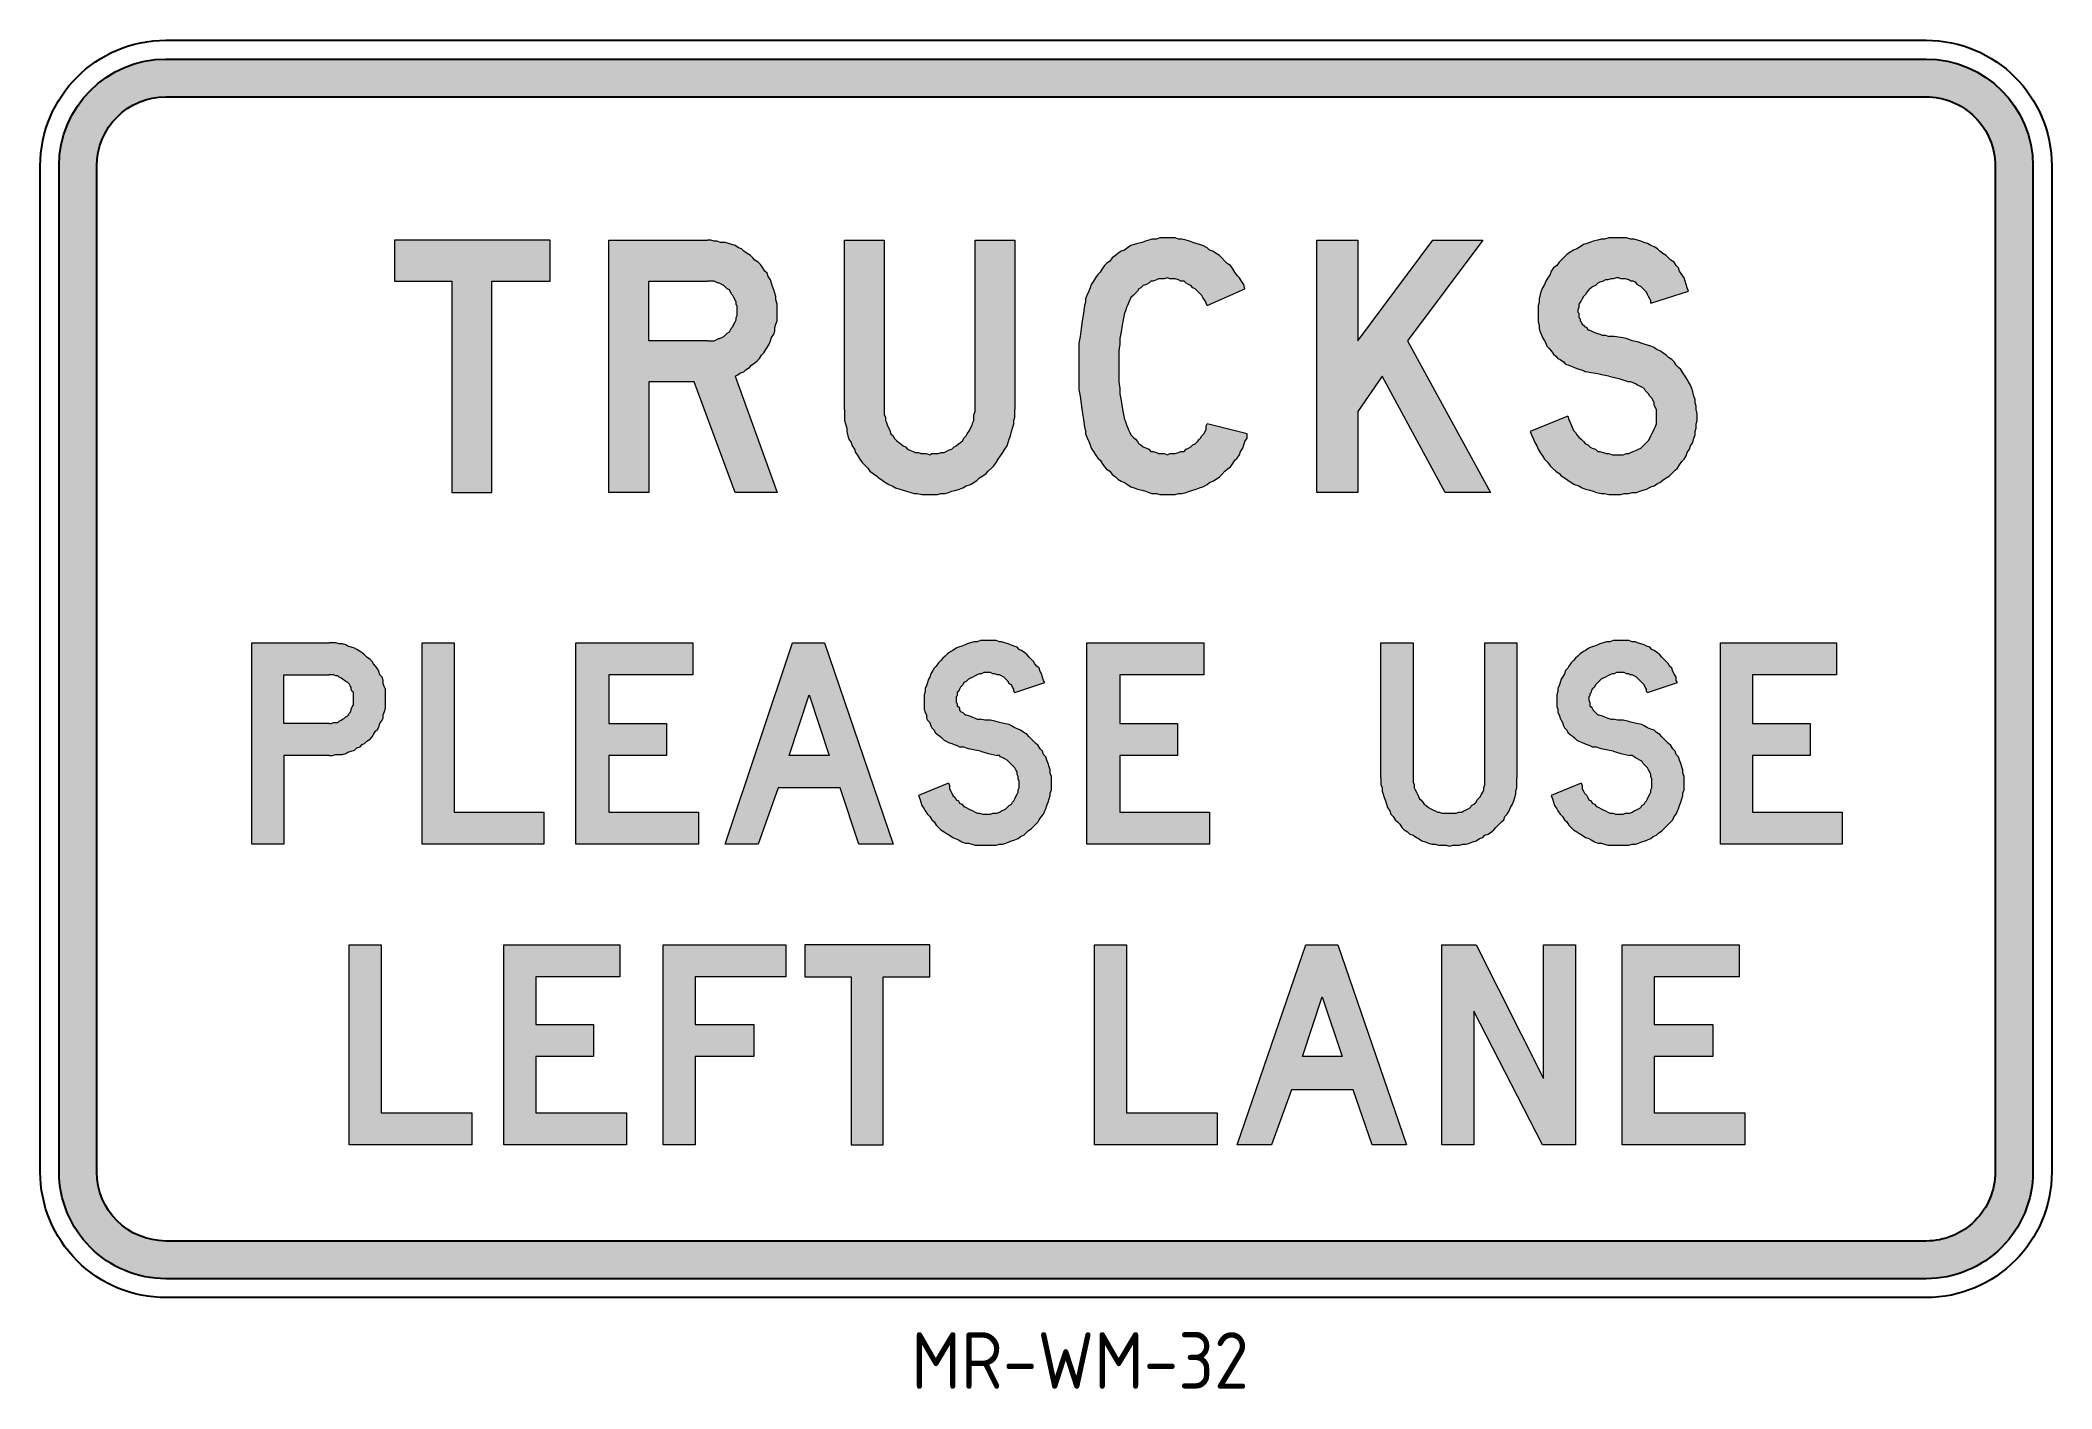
# Model space of a CAD drawing. Extents: x 102 to 209, y 149 to 220.
import ezdxf

# ---------------------------------------------------------------- set-up
doc = ezdxf.new("R2010")
doc.units = 0
doc.header["$LTSCALE"] = 12
doc.header["$MEASUREMENT"] = 0
doc.layers.get('0').update_dxf_attribs({"linetype": 'CONTINUOUS'})
for name, color, linetype in [('L25', 1, 'CONTINUOUS'), ('L35', 3, 'CONTINUOUS'), ('T25', 1, 'CONTINUOUS')]:
    doc.layers.add(name, color=color, linetype=linetype)
doc.styles.add('ISO', font='iso')

msp = doc.modelspace()

# ---------------------------------------------------------------- texts
at = {"layer": 'T25', "color": 3, "style": 'ISO'}
msp.add_text('MR-WM-32', height=3, dxfattribs=at).set_placement((148.4562335050246, 148.6090317867047))

# ---------------------------------------------------------------- hatches: boundary and pattern name
at = {"layer": 'L25'}
h = msp.add_hatch(color=256, dxfattribs=at)
edge = h.paths.add_edge_path()
edge.add_line((103.264943825617, 160.1089430534083), (103.264943825617, 213.442409720075))
edge.add_arc((108.931543825617, 213.442409720075), 5.666600000000017, 90.00000000000023, 179.9999999999994, ccw=False)
edge.add_line((108.931543825617, 219.109009720075), (202.2650104922837, 219.1090097200751))
edge.add_arc((202.2650104922837, 213.442409720075), 5.666600000000017, 2.8421709430404007e-13, 90, ccw=False)
edge.add_line((207.9316104922837, 213.4424097200751), (207.9316104922837, 160.1089430534083))
edge.add_arc((202.2650104922837, 160.1089430534083), 5.66659999999996, -90.00000000000028, 2.8421709430404007e-13, ccw=False)
edge.add_line((202.2650104922837, 154.4423430534083), (108.931543825617, 154.4423430534083))
edge.add_arc((108.931543825617, 160.1089430534083), 5.666600000000017, 180, 270, ccw=False)
edge = h.paths.add_edge_path(flags=16)
edge.add_line((105.264943825617, 160.1089430534083), (105.264943825617, 213.442409720075))
edge.add_arc((108.931543825617, 213.442409720075), 3.666600000000031, 90.00000000000023, 179.9999999999996, ccw=False)
edge.add_line((108.931543825617, 217.109009720075), (202.2650104922837, 217.1090097200751))
edge.add_arc((202.2650104922837, 213.4424097200751), 3.666599999999931, -5.115907697472721e-13, 90.00000000000051, ccw=False)
edge.add_line((205.9316104922837, 213.4424097200751), (205.9316104922837, 160.1089430534083))
edge.add_arc((202.2650104922837, 160.1089430534083), 3.66659999999996, -90, 3.979039320256561e-13, ccw=False)
edge.add_line((202.2650104922837, 156.4423430534083), (108.931543825617, 156.4423430534083))
edge.add_arc((108.931543825617, 160.1089430534083), 3.666600000000017, 180, 270, ccw=False)
h = msp.add_hatch(color=256, dxfattribs=at)
h.paths.add_polyline_path([(121.0432426753592, 209.5102962565641), (121.0432426753592, 207.3402265292777), (124.0930704001941, 207.3402265292777), (124.0930704001941, 196.1379746938265), (126.2044895943105, 196.1379746938265), (126.2044895943105, 207.3402265292777), (129.3129678523153, 207.3402265292777), (129.3129678523153, 209.5102962565641)])
h.paths.add_polyline_path([(169.957787339057, 209.5102962565641), (172.1278570663433, 209.5102962565641), (172.1278570663433, 204.1730977381031), (176.1160933218966, 209.5102962565641), (178.7553673145422, 209.5102962565641), (174.7671310589889, 204.1730977381031), (179.1659210467315, 196.1379746938265), (176.7612491867656, 196.1379746938265), (173.4181687960812, 202.2962806766662), (172.1278570663433, 200.4194636152294), (172.1278570663433, 196.1379746938265), (169.957787339057, 196.1379746938265)])
h.paths.add_polyline_path([(137.6413435624413, 204.1730977381031), (134.5328653044365, 204.1730977381031), (134.5328653044365, 207.3402265292777), (137.6413435624413, 207.3402265292777), (137.7586446287811, 207.3402265292777), (137.8759456951209, 207.3402265292777), (137.9932467614607, 207.3402265292777), (138.1105478278005, 207.2815759961078), (138.2278488941403, 207.2229254629379), (138.2864994273102, 207.2229254629379), (138.40380049365, 207.164274929768), (138.5211015599898, 207.1056243965981), (138.6384026263296, 206.9883233302583), (138.6970531594995, 206.9296727970884), (138.8143542258393, 206.8710222639185), (138.8730047590092, 206.7537211975787), (138.9316552921791, 206.6364201312389), (138.990305825349, 206.577769598069), (139.0489563585189, 206.4604685317292), (139.1076068916888, 206.3431674653894), (139.1662574248587, 206.2258663990496), (139.1662574248587, 206.1085653327098), (139.2249079580286, 205.99126426637), (139.2249079580286, 205.8739632000302), (139.2249079580286, 205.7566621336904), (139.2249079580286, 205.6393610673506), (139.2249079580286, 205.5220600010108), (139.1662574248587, 205.404758934671), (139.1662574248587, 205.2874578683312), (139.1076068916888, 205.1701568019914), (139.0489563585189, 205.0528557356516), (138.990305825349, 204.9355546693118), (138.9316552921791, 204.8769041361419), (138.8730047590092, 204.7596030698021), (138.8143542258393, 204.6423020034623), (138.6970531594995, 204.5836514702924), (138.6384026263296, 204.5250009371225), (138.5211015599898, 204.4076998707827), (138.40380049365, 204.3490493376127), (138.2864994273102, 204.2903988044428), (138.2278488941403, 204.2903988044428), (138.1105478278005, 204.2317482712729), (137.9932467614607, 204.1730977381031), (137.8759456951209, 204.1730977381031), (137.7586446287811, 204.1730977381031)], flags=16)
h.paths.add_polyline_path([(139.1076068916888, 202.2962806766662), (141.3363271521451, 196.1379746938265), (139.1076068916888, 196.1379746938265), (136.9375371644025, 202.0030280108167), (134.5328653044365, 202.0030280108167), (134.5328653044365, 196.1379746938265), (132.4214461103201, 196.1379746938265), (132.4214461103201, 209.5102962565641), (137.6413435624413, 209.5102962565641), (137.817295161951, 209.5102962565641), (137.9932467614607, 209.4516457233942), (138.1691983609704, 209.4516457233942), (138.3451499604801, 209.3929951902243), (138.5797520931597, 209.3929951902243), (138.7557036926694, 209.3343446570544), (138.9316552921791, 209.2756941238845), (139.1076068916888, 209.2170435907146), (139.2835584911986, 209.0997425243748), (139.4595100907082, 209.0410919912049), (139.576811157048, 208.9237909248651), (139.7527627565578, 208.8064898585253), (139.9287143560675, 208.6891887921855), (140.0460154224073, 208.5718877258456), (140.1633164887471, 208.4545866595058), (140.3392680882568, 208.3372855931661), (140.4565691545966, 208.2199845268262), (140.5738702209364, 208.0440329273166), (140.6911712872762, 207.8680813278068), (140.808472353616, 207.750780261467), (140.8671228867859, 207.5748286619573), (140.9844239531257, 207.3988770624476), (141.0430744862956, 207.2229254629379), (141.1017250194655, 207.0469738634282), (141.1603755526354, 206.8710222639185), (141.2190260858053, 206.6950706644088), (141.2776766189752, 206.5191190648991), (141.2776766189752, 206.3431674653894), (141.3363271521451, 206.1085653327098), (141.3363271521451, 205.9326137332001), (141.3363271521451, 205.7566621336904), (141.3363271521451, 205.5807105341807), (141.3363271521451, 205.404758934671), (141.3363271521451, 205.2288073351613), (141.2776766189752, 205.0528557356516), (141.2190260858053, 204.8769041361419), (141.2190260858053, 204.7009525366322), (141.1603755526354, 204.5250009371225), (141.0430744862956, 204.3490493376127), (140.9844239531257, 204.1730977381031), (140.9257734199558, 203.9971461385933), (140.808472353616, 203.8211945390836), (140.7498218204461, 203.7038934727438), (140.6325207541063, 203.5279418732341), (140.5152196877665, 203.4106408068943), (140.3979186214267, 203.2346892073846), (140.2806175550868, 203.1173881410448), (140.1633164887471, 203.000087074705), (139.9873648892374, 202.8827860083652), (139.8700638228975, 202.7654849420254), (139.6941122233878, 202.6481838756856), (139.576811157048, 202.5308828093458), (139.4008595575384, 202.4722322761759), (139.2249079580286, 202.3549312098361)])
h.paths.add_polyline_path([(144.9140096755091, 200.5367646815692), (144.9140096755091, 209.5102962565641), (147.0254288696255, 209.5102962565641), (147.0254288696255, 200.5367646815692), (147.0254288696255, 200.4194636152294), (147.0254288696255, 200.2435120157197), (147.0840794027955, 200.1262109493798), (147.0840794027955, 199.9502593498702), (147.1427299359653, 199.8329582835304), (147.2013804691352, 199.6570066840206), (147.2600310023051, 199.5397056176808), (147.318681535475, 199.422404551341), (147.3773320686449, 199.2464529518313), (147.4946331349847, 199.1291518854915), (147.5532836681546, 199.0118508191517), (147.6705847344944, 198.8945497528119), (147.7878858008343, 198.7772486864721), (147.9051868671741, 198.7185981533022), (148.0224879335138, 198.6012970869624), (148.1397889998537, 198.5426465537925), (148.2570900661935, 198.4253454874527), (148.3743911325333, 198.3666949542828), (148.550342732043, 198.3080444211129), (148.6676437983828, 198.249393887943), (148.8435953978925, 198.249393887943), (148.9608964642323, 198.1907433547731), (149.136848063742, 198.1907433547731), (149.2541491300818, 198.1907433547731), (149.4301007295915, 198.1320928216032), (149.5474017959313, 198.1907433547731), (149.723353395441, 198.1907433547731), (149.8993049949507, 198.1907433547731), (150.0166060612905, 198.249393887943), (150.1925576608002, 198.249393887943), (150.30985872714, 198.3080444211129), (150.4271597934798, 198.3666949542828), (150.6031113929895, 198.4253454874527), (150.7204124593293, 198.5426465537925), (150.8377135256691, 198.6012970869624), (150.9550145920089, 198.7185981533022), (151.0723156583487, 198.7772486864721), (151.1896167246885, 198.8945497528119), (151.2482672578584, 199.0118508191517), (151.3655683241983, 199.1291518854915), (151.4242188573681, 199.2464529518313), (151.5415199237079, 199.422404551341), (151.6001704568778, 199.5397056176808), (151.6588209900477, 199.6570066840206), (151.7174715232176, 199.8329582835304), (151.7761220563875, 199.9502593498702), (151.7761220563875, 200.1262109493798), (151.7761220563875, 200.2435120157197), (151.8347725895574, 200.4194636152294), (151.8347725895574, 200.5367646815692), (151.8347725895574, 209.5102962565641), (153.9461917836739, 209.5102962565641), (153.9461917836739, 200.5367646815692), (153.9461917836739, 200.3608130820595), (153.9461917836739, 200.1262109493798), (153.887541250504, 199.9502593498702), (153.887541250504, 199.7743077503604), (153.8288907173341, 199.5397056176808), (153.7702401841642, 199.3637540181711), (153.7115896509943, 199.1291518854915), (153.6529391178244, 198.9532002859818), (153.5942885846545, 198.7772486864721), (153.5356380514846, 198.6012970869624), (153.4183369851448, 198.4253454874527), (153.301035918805, 198.249393887943), (153.1837348524652, 198.0734422884333), (153.0664337861254, 197.8974906889236), (152.9491327197856, 197.7215390894139), (152.8318316534458, 197.5455874899042), (152.714530587106, 197.4282864235644), (152.5385789875963, 197.2523348240547), (152.4212779212565, 197.1350337577149), (152.2453263217467, 197.0177326913751), (152.0693747222371, 196.9004316250353), (151.9520736558973, 196.7831305586955), (151.7761220563875, 196.6658294923557), (151.6001704568778, 196.5485284260158), (151.3655683241983, 196.489877892846), (151.1896167246885, 196.3725768265062), (151.0136651251788, 196.3139262933363), (150.8377135256691, 196.2552757601664), (150.6031113929895, 196.1966252269964), (150.4271597934798, 196.1379746938265), (150.2512081939701, 196.0793241606567), (150.0166060612905, 196.0793241606567), (149.8406544617808, 196.0206736274868), (149.6060523291012, 196.0206736274868), (149.4301007295915, 196.0206736274868), (149.1954985969119, 196.0206736274868), (149.0195469974022, 196.0206736274868), (148.7849448647226, 196.0793241606567), (148.6089932652129, 196.0793241606567), (148.4330416657032, 196.1379746938265), (148.1984395330236, 196.1966252269964), (148.0224879335138, 196.2552757601664), (147.8465363340042, 196.3139262933363), (147.6119342013245, 196.3725768265062), (147.4359826018148, 196.489877892846), (147.2600310023051, 196.5485284260158), (147.0840794027955, 196.6658294923557), (146.9081278032857, 196.7831305586955), (146.732176203776, 196.9004316250353), (146.6148751374362, 197.0177326913751), (146.4389235379265, 197.1350337577149), (146.2629719384168, 197.2523348240547), (146.145670872077, 197.4282864235644), (146.0283698057372, 197.5455874899042), (145.8524182062275, 197.7215390894139), (145.7351171398877, 197.8974906889236), (145.6178160735479, 198.0734422884333), (145.5005150072081, 198.249393887943), (145.4418644740382, 198.4253454874527), (145.3245634076984, 198.6012970869624), (145.2659128745285, 198.7772486864721), (145.1486118081887, 198.9532002859818), (145.0899612750188, 199.1291518854915), (145.0313107418489, 199.3637540181711), (145.0313107418489, 199.5397056176808), (144.972660208679, 199.7743077503604), (144.9140096755091, 199.9502593498702), (144.9140096755091, 200.1262109493798), (144.9140096755091, 200.3608130820595)])
h.paths.add_polyline_path([(162.0399653611203, 209.6275973229039), (161.8053632284407, 209.6275973229039), (161.629411628931, 209.6275973229039), (161.4534600294213, 209.568946789734), (161.2188578967417, 209.568946789734), (161.042906297232, 209.5102962565641), (160.8669546977223, 209.4516457233942), (160.6910030982125, 209.3929951902243), (160.456400965533, 209.3343446570544), (160.2804493660232, 209.2756941238845), (160.1044977665135, 209.2170435907146), (159.9285461670038, 209.0997425243748), (159.7525945674942, 208.982441458035), (159.5766429679844, 208.9237909248651), (159.4006913684747, 208.8064898585253), (159.2833903021349, 208.6891887921855), (159.1074387026252, 208.5718877258456), (158.9901376362854, 208.395936126336), (158.8141860367757, 208.2786350599962), (158.6968849704359, 208.1613339936563), (158.5795839040961, 207.9853823941466), (158.4622828377563, 207.8094307946369), (158.3449817714165, 207.6921297282971), (158.2276807050767, 207.5161781287874), (158.1103796387369, 207.3402265292777), (157.9930785723971, 207.164274929768), (157.9344280392272, 206.9883233302583), (157.8757775060573, 206.8123717307486), (157.7584764397175, 206.577769598069), (157.6998259065476, 206.4018179985593), (157.6998259065476, 206.2258663990496), (157.6411753733777, 206.0499147995399), (157.5825248402078, 205.6393610673506), (157.5238743070379, 205.2288073351613), (157.465223773868, 204.818253602972), (157.4065732406981, 204.4076998707827), (157.3479227075282, 204.0557966717633), (157.3479227075282, 203.6452429395739), (157.3479227075282, 203.2346892073846), (157.3479227075282, 202.8241354751953), (157.3479227075282, 202.413581743006), (157.3479227075282, 202.0030280108167), (157.3479227075282, 201.5924742786274), (157.4065732406981, 201.240571079608), (157.465223773868, 200.8300173474187), (157.5238743070379, 200.4194636152294), (157.5825248402078, 200.00890988304), (157.6411753733777, 199.5983561508507), (157.6998259065476, 199.422404551341), (157.6998259065476, 199.2464529518313), (157.7584764397175, 199.0705013523216), (157.8757775060573, 198.835899219642), (157.9344280392272, 198.6599476201323), (157.9930785723971, 198.4839960206226), (158.1103796387369, 198.3080444211129), (158.2276807050767, 198.1320928216032), (158.3449817714165, 197.9561412220935), (158.4622828377563, 197.8388401557537), (158.5795839040961, 197.662888556244), (158.6968849704359, 197.4869369567343), (158.8141860367757, 197.3696358903945), (158.9901376362854, 197.2523348240547), (159.1074387026252, 197.076383224545), (159.2833903021349, 196.9590821582052), (159.4006913684747, 196.8417810918654), (159.5766429679844, 196.7244800255256), (159.7525945674942, 196.6658294923557), (159.9285461670038, 196.5485284260158), (160.1044977665135, 196.4312273596761), (160.2804493660232, 196.3725768265062), (160.456400965533, 196.3139262933363), (160.6910030982125, 196.2552757601664), (160.8669546977223, 196.1966252269964), (161.042906297232, 196.1379746938265), (161.2188578967417, 196.0793241606567), (161.4534600294213, 196.0793241606567), (161.629411628931, 196.0206736274868), (161.8053632284407, 196.0206736274868), (162.0399653611203, 196.0206736274868), (162.21591696063, 196.0206736274868), (162.4505190933096, 196.0206736274868), (162.6264706928193, 196.0793241606567), (162.802422292329, 196.0793241606567), (163.0370244250086, 196.1379746938265), (163.2129760245183, 196.1966252269964), (163.388927624028, 196.2552757601664), (163.5648792235377, 196.3139262933363), (163.7408308230474, 196.3725768265062), (163.9167824225572, 196.4312273596761), (164.1513845552367, 196.5485284260158), (164.2686856215765, 196.6658294923557), (164.4446372210863, 196.7244800255256), (164.620588820596, 196.8417810918654), (164.7965404201057, 196.9590821582052), (164.9138414864454, 197.076383224545), (165.0897930859552, 197.2523348240547), (165.207094152295, 197.3696358903945), (165.3830457518047, 197.4869369567343), (165.5003468181445, 197.662888556244), (165.6176478844843, 197.8388401557537), (165.7349489508241, 197.9561412220935), (165.8522500171639, 198.1320928216032), (165.9109005503338, 198.3080444211129), (166.0282016166736, 198.4839960206226), (166.0868521498435, 198.6599476201323), (166.1455026830134, 198.835899219642), (166.2628037493532, 199.0118508191517), (166.2628037493532, 199.2464529518313), (164.1513845552367, 199.7743077503604), (164.0927340220668, 199.6570066840206), (164.0927340220668, 199.4810550845109), (164.034083488897, 199.3637540181711), (163.9754329557271, 199.2464529518313), (163.8581318893872, 199.1291518854915), (163.7994813562173, 199.0118508191517), (163.7408308230474, 198.9532002859818), (163.6235297567076, 198.835899219642), (163.5062286903678, 198.7185981533022), (163.388927624028, 198.6599476201323), (163.2716265576882, 198.5426465537925), (163.1543254913484, 198.4839960206226), (163.0370244250086, 198.4253454874527), (162.9197233586688, 198.3080444211129), (162.7437717591591, 198.3080444211129), (162.6264706928193, 198.249393887943), (162.4505190933096, 198.1907433547731), (162.3332180269698, 198.1907433547731), (162.1572664274601, 198.1907433547731), (162.0399653611203, 198.1320928216032), (161.8640137616106, 198.1907433547731), (161.7467126952708, 198.1907433547731), (161.5707610957611, 198.1907433547731), (161.4534600294213, 198.249393887943), (161.2775084299116, 198.3080444211129), (161.1602073635718, 198.3080444211129), (161.042906297232, 198.4253454874527), (160.9256052308922, 198.4839960206226), (160.7496536313824, 198.5426465537925), (160.6323525650427, 198.6599476201323), (160.5150514987029, 198.7185981533022), (160.456400965533, 198.835899219642), (160.3390998991932, 198.9532002859818), (160.2217988328534, 199.0705013523216), (160.1044977665135, 199.1878024186614), (160.0458472333436, 199.3051034850012), (159.9871967001737, 199.422404551341), (159.9285461670038, 199.5983561508507), (159.8698956338339, 199.7156572171905), (159.8112451006641, 199.8916088167003), (159.7525945674942, 200.00890988304), (159.6939440343242, 200.3608130820595), (159.6352935011543, 200.654065747909), (159.5766429679844, 201.0059689469284), (159.5179924348145, 201.3578721459478), (159.5179924348145, 201.6511248117973), (159.4593419016446, 202.0030280108167), (159.4593419016446, 202.3549312098361), (159.4593419016446, 202.6481838756856), (159.4593419016446, 203.000087074705), (159.4593419016446, 203.2933397405545), (159.4593419016446, 203.6452429395739), (159.5179924348145, 203.9971461385933), (159.5179924348145, 204.2903988044428), (159.5766429679844, 204.6423020034623), (159.6352935011543, 204.9942052024817), (159.6939440343242, 205.2874578683312), (159.7525945674942, 205.6393610673506), (159.8112451006641, 205.7566621336904), (159.8698956338339, 205.9326137332001), (159.9285461670038, 206.0499147995399), (159.9871967001737, 206.2258663990496), (160.0458472333436, 206.3431674653894), (160.1044977665135, 206.4604685317292), (160.2217988328534, 206.577769598069), (160.3390998991932, 206.6950706644088), (160.456400965533, 206.8123717307486), (160.5150514987029, 206.9296727970884), (160.6323525650427, 206.9883233302583), (160.7496536313824, 207.1056243965981), (160.9256052308922, 207.164274929768), (161.042906297232, 207.2229254629379), (161.1602073635718, 207.3402265292777), (161.2775084299116, 207.3402265292777), (161.4534600294213, 207.3988770624476), (161.5707610957611, 207.4575275956175), (161.7467126952708, 207.4575275956175), (161.8640137616106, 207.4575275956175), (162.0399653611203, 207.5161781287874), (162.1572664274601, 207.4575275956175), (162.3332180269698, 207.4575275956175), (162.4505190933096, 207.4575275956175), (162.6264706928193, 207.3988770624476), (162.7437717591591, 207.3402265292777), (162.9197233586688, 207.3402265292777), (163.0370244250086, 207.2229254629379), (163.1543254913484, 207.164274929768), (163.2716265576882, 207.1056243965981), (163.388927624028, 206.9883233302583), (163.5062286903678, 206.9296727970884), (163.6235297567076, 206.8123717307486), (163.7408308230474, 206.6950706644088), (163.8581318893872, 206.577769598069), (163.9167824225572, 206.4604685317292), (164.034083488897, 206.2845169322195), (164.0927340220668, 206.1672158658797), (164.1513845552367, 206.0499147995399), (166.1455026830134, 206.9296727970884), (166.0868521498435, 207.164274929768), (165.9695510835037, 207.3402265292777), (165.8522500171639, 207.5161781287874), (165.7349489508241, 207.6334791951273), (165.6176478844843, 207.8094307946369), (165.5003468181445, 207.9853823941466), (165.3830457518047, 208.1613339936563), (165.207094152295, 208.2786350599962), (165.0897930859552, 208.395936126336), (164.9138414864454, 208.5718877258456), (164.7965404201057, 208.6891887921855), (164.620588820596, 208.8064898585253), (164.4446372210863, 208.9237909248651), (164.2686856215765, 208.982441458035), (164.1513845552367, 209.0997425243748), (163.9167824225572, 209.2170435907146), (163.7408308230474, 209.2756941238845), (163.5648792235377, 209.3343446570544), (163.388927624028, 209.3929951902243), (163.2129760245183, 209.4516457233942), (163.0370244250086, 209.5102962565641), (162.802422292329, 209.568946789734), (162.6264706928193, 209.568946789734), (162.4505190933096, 209.6275973229039), (162.21591696063, 209.6275973229039)])
h.paths.add_polyline_path([(187.6702483563672, 206.1672158658797), (189.6643664841439, 206.8123717307486), (189.605715950974, 206.9883233302583), (189.547065417804, 207.164274929768), (189.4884148846342, 207.3402265292777), (189.4297643514643, 207.5161781287874), (189.3124632851245, 207.6921297282971), (189.1951622187847, 207.8680813278068), (189.1365116856147, 208.0440329273166), (189.019210619275, 208.1613339936563), (188.9019095529351, 208.3372855931661), (188.7259579534254, 208.4545866595058), (188.6086568870857, 208.5718877258456), (188.4913558207458, 208.6891887921855), (188.3154042212361, 208.8064898585253), (188.1394526217264, 208.9237909248651), (188.0221515553866, 209.0410919912049), (187.8461999558769, 209.1583930575447), (187.6702483563672, 209.2170435907146), (187.4942967568575, 209.3343446570544), (187.3183451573478, 209.3929951902243), (187.1423935578381, 209.4516457233942), (186.9664419583284, 209.5102962565641), (186.7904903588187, 209.568946789734), (186.614538759309, 209.568946789734), (186.3799366266294, 209.6275973229039), (186.2039850271197, 209.6275973229039), (186.02803342761, 209.6275973229039), (185.8520818281003, 209.6275973229039), (185.6174796954207, 209.6275973229039), (185.441528095911, 209.6275973229039), (185.2069259632314, 209.568946789734), (185.0309743637217, 209.568946789734), (184.855022764212, 209.5102962565641), (184.6204206315323, 209.4516457233942), (184.4444690320227, 209.3929951902243), (184.2685174325129, 209.3343446570544), (184.0925658330032, 209.2756941238845), (183.9166142334935, 209.1583930575447), (183.7406626339838, 209.0410919912049), (183.5647110344741, 208.982441458035), (183.3887594349644, 208.8651403916952), (183.2128078354547, 208.7478393253554), (183.0955067691149, 208.6305382590156), (182.9195551696052, 208.4545866595058), (182.8022541032654, 208.3372855931661), (182.6849530369256, 208.1613339936563), (182.5090014374159, 208.0440329273166), (182.3917003710761, 207.8680813278068), (182.3330498379062, 207.6921297282971), (182.2157487715664, 207.5161781287874), (182.0984477052266, 207.3402265292777), (182.0397971720567, 207.164274929768), (181.9224961057169, 206.9883233302583), (181.863845572547, 206.8123717307486), (181.8051950393771, 206.6364201312389), (181.7465445062072, 206.4018179985593), (181.7465445062072, 206.2258663990496), (181.6878939730373, 206.0499147995399), (181.6878939730373, 205.8739632000302), (181.6878939730373, 205.6980116005205), (181.6878939730373, 205.5220600010108), (181.6878939730373, 205.3461084015011), (181.6878939730373, 205.1701568019914), (181.7465445062072, 204.9942052024817), (181.7465445062072, 204.818253602972), (181.8051950393771, 204.6423020034623), (181.863845572547, 204.5250009371225), (181.9224961057169, 204.3490493376127), (182.0397971720567, 204.1730977381031), (182.0984477052266, 204.0557966717633), (182.1570982383965, 203.8798450722535), (182.2743993047363, 203.7625440059137), (182.3917003710761, 203.6452429395739), (182.5090014374159, 203.4692913400642), (182.6263025037557, 203.3519902737244), (182.7436035700955, 203.2346892073846), (182.8609046364353, 203.1760386742147), (183.036856235945, 203.0587376078749), (183.1541573022848, 202.9414365415351), (183.3301089017945, 202.8827860083652), (183.4474099681343, 202.8241354751953), (183.623361567644, 202.7654849420254), (183.7406626339838, 202.7068344088555), (183.9166142334935, 202.6481838756856), (184.0925658330032, 202.5895333425157), (184.209866899343, 202.5308828093458), (184.5031195651925, 202.4722322761759), (184.855022764212, 202.413581743006), (185.1482754300615, 202.3549312098361), (185.441528095911, 202.2962806766662), (185.9693828944401, 202.1789796103264), (186.4972376929692, 202.0030280108167), (186.614538759309, 202.0030280108167), (186.7318398256488, 201.9443774776468), (186.8491408919886, 201.8857269444769), (186.9664419583284, 201.827076411307), (187.0837430246682, 201.7684258781371), (187.201044091008, 201.7097753449672), (187.3183451573478, 201.6511248117973), (187.3769956905177, 201.5338237454575), (187.4942967568575, 201.4165226791177), (187.5529472900274, 201.3578721459478), (187.6115978231973, 201.240571079608), (187.7288988895371, 201.1232700132682), (187.787549422707, 201.0059689469284), (187.8461999558769, 200.8886678805886), (187.8461999558769, 200.7713668142488), (187.9048504890468, 200.654065747909), (187.9635010222167, 200.5367646815692), (187.9635010222167, 200.4194636152294), (187.9635010222167, 200.3021625488896), (187.9635010222167, 200.1262109493798), (187.9635010222167, 200.00890988304), (187.9635010222167, 199.8916088167003), (187.9635010222167, 199.7743077503604), (187.9048504890468, 199.5983561508507), (187.8461999558769, 199.4810550845109), (187.787549422707, 199.3637540181711), (187.7288988895371, 199.2464529518313), (187.6702483563672, 199.1291518854915), (187.6115978231973, 199.0118508191517), (187.5529472900274, 198.8945497528119), (187.4356462236876, 198.7772486864721), (187.3183451573478, 198.6599476201323), (187.2596946241779, 198.6012970869624), (187.1423935578381, 198.4839960206226), (187.0250924914983, 198.4253454874527), (186.9077914251585, 198.3666949542828), (186.7318398256488, 198.3080444211129), (186.614538759309, 198.249393887943), (186.4972376929692, 198.1907433547731), (186.3799366266294, 198.1907433547731), (186.2039850271197, 198.1320928216032), (186.0866839607799, 198.1320928216032), (185.9107323612702, 198.1320928216032), (185.7347807617605, 198.1320928216032), (185.6174796954207, 198.1320928216032), (185.441528095911, 198.1907433547731), (185.3242270295711, 198.1907433547731), (185.1482754300615, 198.249393887943), (184.9723238305517, 198.3080444211129), (184.855022764212, 198.3080444211129), (184.7377216978721, 198.4253454874527), (184.5617700983624, 198.4839960206226), (184.4444690320227, 198.5426465537925), (184.3271679656828, 198.6599476201323), (184.209866899343, 198.7185981533022), (184.0925658330032, 198.835899219642), (183.9752647666634, 198.9532002859818), (183.8579637003236, 199.0705013523216), (183.7406626339838, 199.1878024186614), (183.6820121008139, 199.3051034850012), (183.5647110344741, 199.422404551341), (183.5060605013042, 199.5983561508507), (183.4474099681343, 199.7156572171905), (183.3887594349644, 199.8329582835304), (183.3301089017945, 200.00890988304), (183.2714583686246, 200.1848614825497), (181.277340240848, 199.3637540181711), (181.3359907740179, 199.1878024186614), (181.4532918403577, 198.9532002859818), (181.5119423735276, 198.7772486864721), (181.6292434398674, 198.6012970869624), (181.6878939730373, 198.4253454874527), (181.8051950393771, 198.249393887943), (181.9224961057169, 198.0734422884333), (182.0397971720567, 197.8974906889236), (182.2157487715664, 197.7215390894139), (182.3330498379062, 197.5455874899042), (182.450350904246, 197.4282864235644), (182.6263025037557, 197.2523348240547), (182.8022541032654, 197.1350337577149), (182.9195551696052, 197.0177326913751), (183.0955067691149, 196.9004316250353), (183.2714583686246, 196.7831305586955), (183.4474099681343, 196.6658294923557), (183.623361567644, 196.5485284260158), (183.8579637003236, 196.489877892846), (184.0339152998333, 196.3725768265062), (184.209866899343, 196.3139262933363), (184.4444690320227, 196.2552757601664), (184.6204206315323, 196.1966252269964), (184.7963722310421, 196.1379746938265), (185.0309743637217, 196.0793241606567), (185.2069259632314, 196.0793241606567), (185.441528095911, 196.0206736274868), (185.6761302285906, 196.0206736274868), (185.8520818281003, 196.0206736274868), (186.0866839607799, 196.0206736274868), (186.2626355602896, 196.0793241606567), (186.4972376929692, 196.0793241606567), (186.6731892924789, 196.1379746938265), (186.9077914251585, 196.1379746938265), (187.0837430246682, 196.1966252269964), (187.2596946241779, 196.2552757601664), (187.4356462236876, 196.3139262933363), (187.6702483563672, 196.4312273596761), (187.8461999558769, 196.489877892846), (188.0221515553866, 196.6071789591858), (188.1394526217264, 196.6658294923557), (188.3154042212361, 196.7831305586955), (188.4913558207458, 196.9004316250353), (188.6673074202556, 197.0177326913751), (188.7846084865953, 197.1350337577149), (188.9605600861051, 197.3109853572246), (189.0778611524449, 197.4282864235644), (189.1951622187847, 197.6042380230741), (189.3124632851245, 197.7801896225838), (189.4297643514643, 197.8974906889236), (189.547065417804, 198.0734422884333), (189.605715950974, 198.249393887943), (189.7230170173138, 198.4253454874527), (189.7816675504837, 198.6012970869624), (189.8989686168235, 198.7772486864721), (189.9576191499934, 199.0118508191517), (190.0162696831633, 199.1878024186614), (190.0162696831633, 199.3637540181711), (190.0749202163332, 199.5397056176808), (190.0749202163332, 199.7743077503604), (190.1335707495031, 199.9502593498702), (190.1335707495031, 200.1262109493798), (190.1335707495031, 200.3021625488896), (190.0749202163332, 200.5367646815692), (190.0749202163332, 200.7127162810789), (190.0162696831633, 200.8886678805886), (190.0162696831633, 201.0646194800983), (189.9576191499934, 201.240571079608), (189.8989686168235, 201.4751732122876), (189.8403180836536, 201.6511248117973), (189.7816675504837, 201.827076411307), (189.6643664841439, 202.0030280108167), (189.605715950974, 202.1203290771565), (189.4884148846342, 202.2962806766662), (189.3711138182944, 202.4722322761759), (189.2538127519546, 202.6481838756856), (189.1365116856147, 202.7654849420254), (189.019210619275, 202.8827860083652), (188.9019095529351, 203.0587376078749), (188.7846084865953, 203.1760386742147), (188.6086568870857, 203.2933397405545), (188.4913558207458, 203.4106408068943), (188.3154042212361, 203.5279418732341), (188.1394526217264, 203.6452429395739), (187.9635010222167, 203.7038934727438), (187.8461999558769, 203.8211945390836), (187.6702483563672, 203.8798450722535), (187.4942967568575, 203.9384956054234), (187.3183451573478, 203.9971461385933), (186.9664419583284, 204.1144472049332), (186.6731892924789, 204.1730977381031), (186.3799366266294, 204.2903988044428), (186.0866839607799, 204.3490493376127), (185.7347807617605, 204.4076998707827), (185.441528095911, 204.4076998707827), (185.2655764964013, 204.4663504039526), (185.0896248968916, 204.4663504039526), (184.9723238305517, 204.5250009371225), (184.7963722310421, 204.5836514702924), (184.6204206315323, 204.6423020034623), (184.5031195651925, 204.7009525366322), (184.3858184988528, 204.7596030698021), (184.3271679656828, 204.7596030698021), (184.2685174325129, 204.8769041361419), (184.1512163661731, 204.9355546693118), (184.0925658330032, 204.9942052024817), (184.0339152998333, 205.0528557356516), (183.9752647666634, 205.1701568019914), (183.9166142334935, 205.2288073351613), (183.9166142334935, 205.3461084015011), (183.8579637003236, 205.404758934671), (183.8579637003236, 205.5220600010108), (183.8579637003236, 205.6393610673506), (183.7993131671537, 205.6980116005205), (183.7993131671537, 205.8153126668603), (183.8579637003236, 205.9326137332001), (183.8579637003236, 205.99126426637), (183.8579637003236, 206.1085653327098), (183.9166142334935, 206.2258663990496), (183.9752647666634, 206.2845169322195), (184.0339152998333, 206.4018179985593), (184.0925658330032, 206.5191190648991), (184.209866899343, 206.6364201312389), (184.2685174325129, 206.7537211975787), (184.3858184988528, 206.8710222639185), (184.5031195651925, 206.9883233302583), (184.6204206315323, 207.0469738634282), (184.7377216978721, 207.1056243965981), (184.855022764212, 207.2229254629379), (184.9723238305517, 207.2815759961078), (185.1482754300615, 207.3402265292777), (185.2655764964013, 207.3988770624476), (185.3828775627411, 207.3988770624476), (185.5588291622508, 207.4575275956175), (185.6761302285906, 207.4575275956175), (185.8520818281003, 207.5161781287874), (185.9693828944401, 207.5161781287874), (186.0866839607799, 207.4575275956175), (186.2039850271197, 207.4575275956175), (186.3212860934595, 207.4575275956175), (186.4972376929692, 207.3988770624476), (186.614538759309, 207.3402265292777), (186.7318398256488, 207.3402265292777), (186.8491408919886, 207.2815759961078), (186.9664419583284, 207.164274929768), (187.0250924914983, 207.1056243965981), (187.1423935578381, 207.0469738634282), (187.2596946241779, 206.9296727970884), (187.3183451573478, 206.8710222639185), (187.4356462236876, 206.7537211975787), (187.4942967568575, 206.6364201312389), (187.5529472900274, 206.5191190648991), (187.6115978231973, 206.4018179985593), (187.6702483563672, 206.2845169322195)])
h = msp.add_hatch(color=256, dxfattribs=at)
h.paths.add_polyline_path([(157.7584764397175, 188.1615021827199), (163.9754329557271, 188.1615021827199), (163.9754329557271, 186.4606367207928), (159.5179924348145, 186.4606367207928), (159.5179924348145, 183.8800132613171), (162.5678201596494, 183.8800132613171), (162.5678201596494, 182.17914779939), (159.5179924348145, 182.17914779939), (159.5179924348145, 179.187970607725), (164.2686856215765, 179.187970607725), (164.2686856215765, 177.4871051457979), (157.7584764397175, 177.4871051457979)])
h.paths.add_polyline_path([(191.365231946071, 188.1615021827199), (197.5235379289107, 188.1615021827199), (197.5235379289107, 186.4606367207928), (193.0660974079981, 186.4606367207928), (193.0660974079981, 183.8800132613171), (196.115925132833, 183.8800132613171), (196.115925132833, 182.17914779939), (193.0660974079981, 182.17914779939), (193.0660974079981, 179.187970607725), (197.8167905947602, 179.187970607725), (197.8167905947602, 177.4871051457979), (191.365231946071, 177.4871051457979)])
h.paths.add_polyline_path([(122.5095060046067, 188.1615021827199), (124.2103714665339, 188.1615021827199), (124.2103714665339, 179.187970607725), (128.9610646532959, 179.187970607725), (128.9610646532959, 177.4871051457979), (122.5095060046067, 177.4871051457979)])
h.paths.add_polyline_path([(130.661930115223, 188.1615021827199), (136.8788866312326, 188.1615021827199), (136.8788866312326, 186.4606367207928), (132.4214461103201, 186.4606367207928), (132.4214461103201, 183.8800132613171), (135.4712738351549, 183.8800132613171), (135.4712738351549, 182.17914779939), (132.4214461103201, 182.17914779939), (132.4214461103201, 179.187970607725), (137.1721392970821, 179.187970607725), (137.1721392970821, 177.4871051457979), (130.661930115223, 177.4871051457979)])
h.paths.add_polyline_path([(144.0929022111305, 182.17914779939), (141.981483017014, 182.17914779939), (143.0371926140722, 185.4049271237346)], flags=16)
h.paths.add_polyline_path([(138.5797520931597, 177.4871051457979), (142.1574346165237, 188.1615021827199), (143.8583000784508, 188.1615021827199), (147.4946331349847, 177.4871051457979), (145.6764666067178, 177.4871051457979), (144.6794075428295, 180.4782823374629), (141.394977685315, 180.4782823374629), (140.3392680882568, 177.4871051457979)])
h.paths.add_polyline_path([(150.4271597934798, 180.7128844701425), (150.4858103266497, 180.5955834038027), (150.4858103266497, 180.419631804293), (150.5444608598196, 180.3023307379532), (150.6031113929895, 180.1850296716134), (150.6617619261594, 180.0677286052736), (150.7790629924992, 179.9504275389338), (150.8377135256691, 179.833126472594), (150.9550145920089, 179.774475939424), (151.0136651251788, 179.6571748730842), (151.1309661915186, 179.5985243399143), (151.2482672578584, 179.4812232735746), (151.3655683241983, 179.4225727404047), (151.482869390538, 179.3639222072348), (151.6001704568778, 179.3052716740648), (151.7174715232176, 179.2466211408949), (151.8347725895574, 179.187970607725), (151.9520736558973, 179.1293200745551), (152.0693747222371, 179.1293200745551), (152.2453263217467, 179.0706695413852), (152.3626273880866, 179.0706695413852), (152.4799284544264, 179.0706695413852), (152.6558800539361, 179.0706695413852), (152.7731811202759, 179.1293200745551), (152.8904821866157, 179.1293200745551), (153.0077832529555, 179.1293200745551), (153.1250843192953, 179.187970607725), (153.2423853856351, 179.2466211408949), (153.3596864519749, 179.3052716740648), (153.4769875183147, 179.3639222072348), (153.5356380514846, 179.4225727404047), (153.6529391178244, 179.5398738067445), (153.7702401841642, 179.5985243399143), (153.8288907173341, 179.7158254062541), (153.887541250504, 179.774475939424), (153.9461917836739, 179.8917770057639), (154.0048423168438, 180.0090780721037), (154.0634928500137, 180.1263791384435), (154.1221433831836, 180.2436802047833), (154.1221433831836, 180.3609812711231), (154.1807939163535, 180.4782823374629), (154.1807939163535, 180.5955834038027), (154.1807939163535, 180.7128844701425), (154.1807939163535, 180.8301855364823), (154.1221433831836, 180.9474866028221), (154.1221433831836, 181.0647876691619), (154.0634928500137, 181.1820887355017), (154.0634928500137, 181.2993898018415), (154.0048423168438, 181.4166908681813), (153.9461917836739, 181.5339919345211), (153.887541250504, 181.592642467691), (153.7702401841642, 181.7099435340308), (153.7115896509943, 181.7685940672007), (153.5942885846545, 181.8858951335405), (153.5356380514846, 181.9445456667104), (153.4183369851448, 182.0031961998803), (153.301035918805, 182.0618467330502), (153.1837348524652, 182.1204972662201), (153.1250843192953, 182.17914779939), (153.0077832529555, 182.17914779939), (152.5385789875963, 182.2964488657298), (152.128025255407, 182.4137499320696), (151.8347725895574, 182.4724004652395), (151.482869390538, 182.5310509984094), (151.1896167246885, 182.6483520647492), (151.0136651251788, 182.6483520647492), (150.896364058839, 182.7070025979191), (150.7204124593293, 182.765653131089), (150.6031113929895, 182.8243036642589), (150.4271597934798, 182.8829541974288), (150.30985872714, 182.9416047305987), (150.1925576608002, 183.0002552637687), (150.0752565944604, 183.1175563301084), (149.9579555281206, 183.2348573964482), (149.8406544617808, 183.2935079296181), (149.723353395441, 183.410808995958), (149.6647028622711, 183.5281100622977), (149.5474017959313, 183.6454111286376), (149.4887512627614, 183.7627121949774), (149.4301007295915, 183.938663794487), (149.3127996632517, 184.0559648608269), (149.2541491300818, 184.1732659271667), (149.2541491300818, 184.3492175266764), (149.1954985969119, 184.4665185930162), (149.136848063742, 184.6424701925259), (149.136848063742, 184.7597712588657), (149.136848063742, 184.9357228583754), (149.136848063742, 185.1116744578851), (149.136848063742, 185.2289755242249), (149.136848063742, 185.4049271237346), (149.1954985969119, 185.5808787232443), (149.1954985969119, 185.756830322754), (149.2541491300818, 185.8741313890938), (149.3127996632517, 186.0500829886035), (149.3714501964216, 186.2260345881132), (149.4301007295915, 186.343335654453), (149.4887512627614, 186.5192872539627), (149.6060523291012, 186.6952388534724), (149.6647028622711, 186.8125399198122), (149.7820039286109, 186.929840986152), (149.8993049949507, 187.1057925856617), (150.0166060612905, 187.2230936520016), (150.1339071276303, 187.3403947183413), (150.2512081939701, 187.4576957846811), (150.3685092603099, 187.574996851021), (150.5444608598196, 187.6922979173607), (150.6617619261594, 187.7509484505306), (150.8377135256691, 187.8682495168705), (150.9550145920089, 187.9269000500404), (151.1309661915186, 187.9855505832103), (151.3069177910284, 188.0442011163802), (151.4242188573681, 188.10285164955), (151.6001704568778, 188.1615021827199), (151.7761220563875, 188.2201527158899), (151.9520736558973, 188.2201527158899), (152.128025255407, 188.2788032490598), (152.3039768549166, 188.2788032490598), (152.4799284544264, 188.2788032490598), (152.5972295207662, 188.2788032490598), (152.7731811202759, 188.2788032490598), (152.9491327197856, 188.2788032490598), (153.1250843192953, 188.2201527158899), (153.2423853856351, 188.2201527158899), (153.4183369851448, 188.1615021827199), (153.5942885846545, 188.10285164955), (153.7115896509943, 188.0442011163802), (153.887541250504, 187.9855505832103), (154.0634928500137, 187.9269000500404), (154.1807939163535, 187.8095989837006), (154.2980949826933, 187.7509484505306), (154.474046582203, 187.6336473841909), (154.5913476485428, 187.516346317851), (154.7086487148826, 187.3990452515112), (154.8259497812224, 187.2817441851714), (154.9432508475622, 187.1644431188316), (155.0019013807321, 187.0471420524918), (155.1192024470719, 186.929840986152), (155.2365035134117, 186.8125399198122), (155.2951540465816, 186.6365883203025), (155.3538045797515, 186.5192872539627), (155.4124551129214, 186.343335654453), (155.4711056460913, 186.1673840549433), (155.5297561792613, 186.0500829886035), (153.9461917836739, 185.5222281900744), (153.887541250504, 185.5808787232443), (153.887541250504, 185.6981797895841), (153.8288907173341, 185.8154808559239), (153.7702401841642, 185.9327819222637), (153.6529391178244, 185.9914324554336), (153.5942885846545, 186.1087335217734), (153.5356380514846, 186.1673840549433), (153.4183369851448, 186.2846851212831), (153.3596864519749, 186.343335654453), (153.2423853856351, 186.4019861876229), (153.1250843192953, 186.4606367207928), (153.0077832529555, 186.4606367207928), (152.8904821866157, 186.5192872539627), (152.7731811202759, 186.5192872539627), (152.6558800539361, 186.5779377871326), (152.5972295207662, 186.5779377871326), (152.4799284544264, 186.5779377871326), (152.3039768549166, 186.5779377871326), (152.1866757885768, 186.5192872539627), (152.0693747222371, 186.5192872539627), (151.9520736558973, 186.4606367207928), (151.8347725895574, 186.4019861876229), (151.7174715232176, 186.343335654453), (151.6001704568778, 186.2846851212831), (151.482869390538, 186.2260345881132), (151.3655683241983, 186.1087335217734), (151.2482672578584, 186.0500829886035), (151.1896167246885, 185.9327819222637), (151.0723156583487, 185.8154808559239), (151.0136651251788, 185.6981797895841), (150.9550145920089, 185.5808787232443), (150.896364058839, 185.5222281900744), (150.896364058839, 185.4635776569045), (150.896364058839, 185.3462765905647), (150.8377135256691, 185.2876260573948), (150.8377135256691, 185.170324991055), (150.8377135256691, 185.1116744578851), (150.8377135256691, 184.9943733915453), (150.896364058839, 184.9357228583754), (150.896364058839, 184.8184217920356), (150.9550145920089, 184.7597712588657), (151.0136651251788, 184.7011207256958), (151.0136651251788, 184.583819659356), (151.0723156583487, 184.5251691261861), (151.1896167246885, 184.4665185930162), (151.2482672578584, 184.4078680598463), (151.3069177910284, 184.3492175266764), (151.3655683241983, 184.3492175266764), (151.5415199237079, 184.2905669935065), (151.6588209900477, 184.2319164603366), (151.8347725895574, 184.1732659271667), (151.9520736558973, 184.1146153939968), (152.128025255407, 184.1146153939968), (152.3626273880866, 184.0559648608269), (152.6558800539361, 184.0559648608269), (152.8904821866157, 183.997314327657), (153.1250843192953, 183.938663794487), (153.3596864519749, 183.8800132613171), (153.6529391178244, 183.8213627281472), (153.7702401841642, 183.7627121949774), (153.9461917836739, 183.6454111286376), (154.1221433831836, 183.5867605954676), (154.2394444495234, 183.5281100622977), (154.4153960490331, 183.410808995958), (154.5913476485428, 183.2935079296181), (154.7086487148826, 183.1762068632783), (154.8259497812224, 183.0589057969385), (154.9432508475622, 182.9416047305987), (155.060551913902, 182.8243036642589), (155.1778529802418, 182.7070025979191), (155.2951540465816, 182.5310509984094), (155.4124551129214, 182.4137499320696), (155.4711056460913, 182.2377983325599), (155.5884067124312, 182.1204972662201), (155.647057245601, 181.9445456667104), (155.7057077787709, 181.7685940672007), (155.7643583119408, 181.592642467691), (155.8230088451107, 181.4166908681813), (155.8230088451107, 181.2407392686716), (155.8816593782806, 181.0647876691619), (155.8816593782806, 180.8888360696522), (155.8816593782806, 180.7128844701425), (155.8816593782806, 180.5369328706328), (155.8816593782806, 180.3609812711231), (155.8230088451107, 180.1850296716134), (155.8230088451107, 180.0677286052736), (155.7643583119408, 179.8917770057639), (155.7057077787709, 179.7158254062541), (155.647057245601, 179.5398738067445), (155.5884067124312, 179.3639222072348), (155.5297561792613, 179.2466211408949), (155.4711056460913, 179.0706695413852), (155.3538045797515, 178.9533684750454), (155.2365035134117, 178.7774168755357), (155.1778529802418, 178.6601158091959), (155.060551913902, 178.5428147428561), (154.9432508475622, 178.4255136765163), (154.8259497812224, 178.3082126101765), (154.6499981817127, 178.1909115438367), (154.5326971153729, 178.0736104774969), (154.4153960490331, 177.9563094111571), (154.2394444495234, 177.8976588779872), (154.1221433831836, 177.7803578116474), (153.9461917836739, 177.7217072784775), (153.7702401841642, 177.6630567453076), (153.6529391178244, 177.6044062121377), (153.4769875183147, 177.5457556789678), (153.301035918805, 177.4871051457979), (153.1250843192953, 177.4871051457979), (152.9491327197856, 177.428454612628), (152.7731811202759, 177.428454612628), (152.5972295207662, 177.428454612628), (152.4212779212565, 177.428454612628), (152.1866757885768, 177.428454612628), (152.0107241890672, 177.428454612628), (151.8347725895574, 177.428454612628), (151.6588209900477, 177.4871051457979), (151.482869390538, 177.5457556789678), (151.3069177910284, 177.5457556789678), (151.1309661915186, 177.6044062121377), (150.9550145920089, 177.7217072784775), (150.7790629924992, 177.7803578116474), (150.6617619261594, 177.8390083448173), (150.4858103266497, 177.9563094111571), (150.30985872714, 178.0736104774969), (150.1925576608002, 178.1322610106668), (150.0166060612905, 178.2495620770066), (149.8993049949507, 178.3668631433464), (149.7820039286109, 178.4841642096862), (149.6647028622711, 178.6601158091959), (149.5474017959313, 178.7774168755357), (149.4301007295915, 178.9533684750454), (149.3127996632517, 179.0706695413852), (149.1954985969119, 179.2466211408949), (149.136848063742, 179.3639222072348), (149.0195469974022, 179.5398738067445), (148.9608964642323, 179.7158254062541), (148.9022459310624, 179.8917770057639), (148.8435953978925, 180.0677286052736)])
h.paths.add_polyline_path([(173.3595182629113, 181.006137135992), (173.3595182629113, 188.1615021827199), (175.0603837248384, 188.1615021827199), (175.0603837248384, 181.006137135992), (175.0603837248384, 180.8888360696522), (175.0603837248384, 180.7715350033124), (175.1190342580083, 180.6542339369726), (175.1190342580083, 180.4782823374629), (175.1776847911782, 180.3609812711231), (175.2363353243481, 180.2436802047833), (175.294985857518, 180.1263791384435), (175.3536363906879, 180.0090780721037), (175.4122869238578, 179.8917770057639), (175.4709374570277, 179.833126472594), (175.5882385233675, 179.7158254062541), (175.6468890565374, 179.5985243399143), (175.7641901228772, 179.5398738067445), (175.881491189217, 179.4225727404047), (175.9987922555569, 179.3639222072348), (176.1160933218966, 179.3052716740648), (176.2333943882364, 179.2466211408949), (176.3506954545763, 179.187970607725), (176.467996520916, 179.187970607725), (176.5852975872559, 179.1293200745551), (176.7025986535957, 179.1293200745551), (176.8198997199354, 179.1293200745551), (176.9958513194452, 179.1293200745551), (177.113152385785, 179.1293200745551), (177.2304534521248, 179.1293200745551), (177.3477545184646, 179.1293200745551), (177.4650555848044, 179.187970607725), (177.6410071843141, 179.187970607725), (177.7583082506539, 179.2466211408949), (177.8756093169937, 179.3052716740648), (177.9929103833335, 179.3639222072348), (178.1102114496733, 179.4225727404047), (178.1688619828432, 179.5398738067445), (178.286163049183, 179.5985243399143), (178.4034641155228, 179.7158254062541), (178.4621146486927, 179.833126472594), (178.5207651818626, 179.8917770057639), (178.6380662482024, 180.0090780721037), (178.6967167813723, 180.1263791384435), (178.7553673145422, 180.2436802047833), (178.8140178477121, 180.3609812711231), (178.8140178477121, 180.4782823374629), (178.872668380882, 180.6542339369726), (178.872668380882, 180.7715350033124), (178.872668380882, 180.8888360696522), (178.872668380882, 181.006137135992), (178.872668380882, 188.1615021827199), (180.5735338428092, 188.1615021827199), (180.5735338428092, 181.006137135992), (180.5735338428092, 180.8301855364823), (180.5735338428092, 180.6542339369726), (180.5735338428092, 180.4782823374629), (180.5148833096392, 180.3023307379532), (180.5148833096392, 180.1263791384435), (180.4562327764693, 179.9504275389338), (180.3975822432994, 179.774475939424), (180.3389317101295, 179.5985243399143), (180.2216306437898, 179.4225727404047), (180.1629801106198, 179.2466211408949), (180.04567904428, 179.0706695413852), (179.9283779779402, 178.9533684750454), (179.8697274447703, 178.7774168755357), (179.7524263784305, 178.6601158091959), (179.6351253120907, 178.5428147428561), (179.459173712581, 178.3668631433464), (179.3418726462412, 178.2495620770066), (179.2245715799014, 178.1322610106668), (179.0486199803917, 178.014959944327), (178.872668380882, 177.9563094111571), (178.7553673145422, 177.8390083448173), (178.5794157150325, 177.7803578116474), (178.4034641155228, 177.6630567453076), (178.2275125160131, 177.6044062121377), (178.0515609165034, 177.5457556789678), (177.8756093169937, 177.4871051457979), (177.699657717484, 177.4871051457979), (177.5237061179743, 177.428454612628), (177.3477545184646, 177.428454612628), (177.1718029189549, 177.428454612628), (176.9958513194452, 177.3698040794581), (176.8198997199354, 177.428454612628), (176.5852975872559, 177.428454612628), (176.4093459877461, 177.428454612628), (176.2333943882364, 177.4871051457979), (176.0574427887267, 177.4871051457979), (175.881491189217, 177.5457556789678), (175.7055395897073, 177.6044062121377), (175.5295879901976, 177.6630567453076), (175.3536363906879, 177.7803578116474), (175.2363353243481, 177.8390083448173), (175.0603837248384, 177.9563094111571), (174.8844321253287, 178.014959944327), (174.7671310589889, 178.1322610106668), (174.5911794594792, 178.2495620770066), (174.4738783931394, 178.3668631433464), (174.3565773267996, 178.5428147428561), (174.2392762604598, 178.6601158091959), (174.12197519412, 178.7774168755357), (174.0046741277802, 178.9533684750454), (173.8873730614404, 179.0706695413852), (173.8287225282705, 179.2466211408949), (173.7114214619307, 179.4225727404047), (173.6527709287608, 179.5985243399143), (173.5941203955909, 179.774475939424), (173.535469862421, 179.9504275389338), (173.4768193292511, 180.1263791384435), (173.4181687960812, 180.3023307379532), (173.4181687960812, 180.4782823374629), (173.3595182629113, 180.6542339369726), (173.3595182629113, 180.8301855364823)])
h.paths.add_polyline_path([(187.4942967568575, 185.5222281900744), (189.0778611524449, 186.0500829886035), (189.019210619275, 186.1673840549433), (189.019210619275, 186.343335654453), (188.9019095529351, 186.5192872539627), (188.8432590197652, 186.6365883203025), (188.7846084865953, 186.8125399198122), (188.6673074202556, 186.929840986152), (188.6086568870857, 187.0471420524918), (188.4913558207458, 187.1644431188316), (188.374054754406, 187.2817441851714), (188.2567536880662, 187.3990452515112), (188.1394526217264, 187.516346317851), (188.0221515553866, 187.6336473841909), (187.8461999558769, 187.7509484505306), (187.7288988895371, 187.8095989837006), (187.6115978231973, 187.9269000500404), (187.4356462236876, 187.9855505832103), (187.3183451573478, 188.0442011163802), (187.1423935578381, 188.10285164955), (186.9664419583284, 188.1615021827199), (186.8491408919886, 188.2201527158899), (186.6731892924789, 188.2201527158899), (186.4972376929692, 188.2788032490598), (186.3212860934595, 188.2788032490598), (186.1453344939498, 188.2788032490598), (186.02803342761, 188.2788032490598), (185.8520818281003, 188.2788032490598), (185.6761302285906, 188.2788032490598), (185.5001786290809, 188.2201527158899), (185.3242270295711, 188.2201527158899), (185.1482754300615, 188.1615021827199), (184.9723238305517, 188.10285164955), (184.855022764212, 188.0442011163802), (184.6790711647022, 187.9855505832103), (184.5031195651925, 187.9269000500404), (184.3858184988528, 187.8682495168705), (184.209866899343, 187.7509484505306), (184.0925658330032, 187.6922979173607), (183.9166142334935, 187.574996851021), (183.7993131671537, 187.4576957846811), (183.6820121008139, 187.3403947183413), (183.5647110344741, 187.2230936520016), (183.4474099681343, 187.1057925856617), (183.3301089017945, 186.929840986152), (183.2714583686246, 186.8125399198122), (183.1541573022848, 186.6952388534724), (183.0955067691149, 186.5192872539627), (182.9782057027751, 186.343335654453), (182.9195551696052, 186.2260345881132), (182.8609046364353, 186.0500829886035), (182.8022541032654, 185.8741313890938), (182.7436035700955, 185.756830322754), (182.7436035700955, 185.5808787232443), (182.6849530369256, 185.4049271237346), (182.6849530369256, 185.2289755242249), (182.6849530369256, 185.1116744578851), (182.6849530369256, 184.9357228583754), (182.6849530369256, 184.7597712588657), (182.7436035700955, 184.6424701925259), (182.7436035700955, 184.4665185930162), (182.8022541032654, 184.3492175266764), (182.8609046364353, 184.1732659271667), (182.9195551696052, 184.0559648608269), (182.9782057027751, 183.938663794487), (183.036856235945, 183.7627121949774), (183.0955067691149, 183.6454111286376), (183.2128078354547, 183.5281100622977), (183.2714583686246, 183.410808995958), (183.3887594349644, 183.2935079296181), (183.5060605013042, 183.2348573964482), (183.623361567644, 183.1175563301084), (183.7406626339838, 183.0002552637687), (183.8579637003236, 182.9416047305987), (184.0339152998333, 182.8829541974288), (184.1512163661731, 182.8243036642589), (184.2685174325129, 182.765653131089), (184.4444690320227, 182.7070025979191), (184.5617700983624, 182.6483520647492), (184.7377216978721, 182.6483520647492), (185.0309743637217, 182.5310509984094), (185.3828775627411, 182.4724004652395), (185.6761302285906, 182.4137499320696), (186.0866839607799, 182.2964488657298), (186.5558882261391, 182.17914779939), (186.6731892924789, 182.17914779939), (186.7904903588187, 182.1204972662201), (186.8491408919886, 182.0618467330502), (186.9664419583284, 182.0031961998803), (187.0837430246682, 181.9445456667104), (187.201044091008, 181.8858951335405), (187.2596946241779, 181.7685940672007), (187.3183451573478, 181.7099435340308), (187.4356462236876, 181.592642467691), (187.4942967568575, 181.5339919345211), (187.5529472900274, 181.4166908681813), (187.6115978231973, 181.2993898018415), (187.6702483563672, 181.1820887355017), (187.6702483563672, 181.0647876691619), (187.7288988895371, 180.9474866028221), (187.7288988895371, 180.8301855364823), (187.7288988895371, 180.7128844701425), (187.7288988895371, 180.5955834038027), (187.7288988895371, 180.4782823374629), (187.6702483563672, 180.3609812711231), (187.6702483563672, 180.2436802047833), (187.6115978231973, 180.1263791384435), (187.5529472900274, 180.0090780721037), (187.4942967568575, 179.8917770057639), (187.4356462236876, 179.774475939424), (187.3769956905177, 179.7158254062541), (187.3183451573478, 179.5985243399143), (187.201044091008, 179.5398738067445), (187.1423935578381, 179.4225727404047), (187.0250924914983, 179.3639222072348), (186.9077914251585, 179.3052716740648), (186.7904903588187, 179.2466211408949), (186.6731892924789, 179.187970607725), (186.5558882261391, 179.1293200745551), (186.4385871597993, 179.1293200745551), (186.3212860934595, 179.1293200745551), (186.2039850271197, 179.0706695413852), (186.02803342761, 179.0706695413852), (185.9107323612702, 179.0706695413852), (185.7934312949304, 179.0706695413852), (185.6761302285906, 179.1293200745551), (185.5001786290809, 179.1293200745551), (185.3828775627411, 179.187970607725), (185.2655764964013, 179.2466211408949), (185.1482754300615, 179.3052716740648), (185.0309743637217, 179.3639222072348), (184.9136732973818, 179.4225727404047), (184.7963722310421, 179.4812232735746), (184.6790711647022, 179.5985243399143), (184.5617700983624, 179.6571748730842), (184.5031195651925, 179.774475939424), (184.3858184988528, 179.833126472594), (184.3271679656828, 179.9504275389338), (184.2685174325129, 180.0677286052736), (184.1512163661731, 180.1850296716134), (184.0925658330032, 180.3023307379532), (184.0339152998333, 180.419631804293), (184.0339152998333, 180.5955834038027), (183.9752647666634, 180.7128844701425), (182.3917003710761, 180.0677286052736), (182.450350904246, 179.8917770057639), (182.5090014374159, 179.7158254062541), (182.5676519705858, 179.5398738067445), (182.6849530369256, 179.3639222072348), (182.7436035700955, 179.2466211408949), (182.8609046364353, 179.0706695413852), (182.9782057027751, 178.9533684750454), (183.0955067691149, 178.7774168755357), (183.2128078354547, 178.6601158091959), (183.3301089017945, 178.4841642096862), (183.4474099681343, 178.3668631433464), (183.5647110344741, 178.2495620770066), (183.7406626339838, 178.1322610106668), (183.8579637003236, 178.0736104774969), (184.0339152998333, 177.9563094111571), (184.209866899343, 177.8390083448173), (184.3858184988528, 177.7803578116474), (184.5031195651925, 177.7217072784775), (184.6790711647022, 177.6044062121377), (184.855022764212, 177.5457556789678), (185.0309743637217, 177.5457556789678), (185.2069259632314, 177.4871051457979), (185.3828775627411, 177.428454612628), (185.5588291622508, 177.428454612628), (185.7934312949304, 177.428454612628), (185.9693828944401, 177.428454612628), (186.1453344939498, 177.428454612628), (186.3212860934595, 177.428454612628), (186.4972376929692, 177.428454612628), (186.6731892924789, 177.4871051457979), (186.8491408919886, 177.4871051457979), (187.0250924914983, 177.5457556789678), (187.201044091008, 177.6044062121377), (187.3769956905177, 177.6630567453076), (187.4942967568575, 177.7217072784775), (187.6702483563672, 177.7803578116474), (187.787549422707, 177.8976588779872), (187.9635010222167, 177.9563094111571), (188.0808020885565, 178.0736104774969), (188.2567536880662, 178.1909115438367), (188.374054754406, 178.3082126101765), (188.4913558207458, 178.4255136765163), (188.6086568870857, 178.5428147428561), (188.7259579534254, 178.6601158091959), (188.8432590197652, 178.7774168755357), (188.9019095529351, 178.9533684750454), (189.019210619275, 179.0706695413852), (189.0778611524449, 179.2466211408949), (189.1365116856147, 179.3639222072348), (189.1951622187847, 179.5398738067445), (189.2538127519546, 179.7158254062541), (189.3124632851245, 179.8917770057639), (189.3711138182944, 180.0677286052736), (189.3711138182944, 180.1850296716134), (189.4297643514643, 180.3609812711231), (189.4297643514643, 180.5369328706328), (189.4297643514643, 180.7128844701425), (189.4297643514643, 180.8888360696522), (189.4297643514643, 181.0647876691619), (189.3711138182944, 181.2407392686716), (189.3711138182944, 181.4166908681813), (189.3124632851245, 181.592642467691), (189.2538127519546, 181.7685940672007), (189.1951622187847, 181.9445456667104), (189.1365116856147, 182.1204972662201), (189.019210619275, 182.2377983325599), (188.9605600861051, 182.4137499320696), (188.8432590197652, 182.5310509984094), (188.7259579534254, 182.7070025979191), (188.6086568870857, 182.8243036642589), (188.4913558207458, 182.9416047305987), (188.374054754406, 183.0589057969385), (188.2567536880662, 183.1762068632783), (188.1394526217264, 183.2935079296181), (187.9635010222167, 183.410808995958), (187.8461999558769, 183.5281100622977), (187.6702483563672, 183.5867605954676), (187.4942967568575, 183.6454111286376), (187.3183451573478, 183.7627121949774), (187.201044091008, 183.8213627281472), (186.9077914251585, 183.8800132613171), (186.6731892924789, 183.938663794487), (186.4385871597993, 183.997314327657), (186.2039850271197, 184.0559648608269), (185.9107323612702, 184.0559648608269), (185.6761302285906, 184.1146153939968), (185.5588291622508, 184.1146153939968), (185.3828775627411, 184.1732659271667), (185.2069259632314, 184.2319164603366), (185.0896248968916, 184.2905669935065), (184.9136732973818, 184.3492175266764), (184.855022764212, 184.3492175266764), (184.7963722310421, 184.4078680598463), (184.7377216978721, 184.4665185930162), (184.6790711647022, 184.5251691261861), (184.6204206315323, 184.583819659356), (184.5617700983624, 184.7011207256958), (184.5031195651925, 184.7597712588657), (184.4444690320227, 184.8184217920356), (184.4444690320227, 184.9357228583754), (184.4444690320227, 184.9943733915453), (184.3858184988528, 185.1116744578851), (184.3858184988528, 185.170324991055), (184.3858184988528, 185.2876260573948), (184.4444690320227, 185.3462765905647), (184.4444690320227, 185.4635776569045), (184.5031195651925, 185.5222281900744), (184.5031195651925, 185.5808787232443), (184.5617700983624, 185.6981797895841), (184.6790711647022, 185.8154808559239), (184.7377216978721, 185.9327819222637), (184.855022764212, 186.0500829886035), (184.9136732973818, 186.1087335217734), (185.0309743637217, 186.2260345881132), (185.1482754300615, 186.2846851212831), (185.2655764964013, 186.343335654453), (185.3828775627411, 186.4019861876229), (185.5001786290809, 186.4606367207928), (185.6174796954207, 186.5192872539627), (185.7347807617605, 186.5192872539627), (185.8520818281003, 186.5779377871326), (186.02803342761, 186.5779377871326), (186.1453344939498, 186.5779377871326), (186.2626355602896, 186.5779377871326), (186.3799366266294, 186.5192872539627), (186.4972376929692, 186.5192872539627), (186.5558882261391, 186.4606367207928), (186.6731892924789, 186.4606367207928), (186.7904903588187, 186.4019861876229), (186.9077914251585, 186.343335654453), (186.9664419583284, 186.2846851212831), (187.0837430246682, 186.1673840549433), (187.1423935578381, 186.1087335217734), (187.2596946241779, 185.9914324554336), (187.3183451573478, 185.9327819222637), (187.3769956905177, 185.8154808559239), (187.4356462236876, 185.6981797895841), (187.4356462236876, 185.5808787232443)])
h.paths.add_polyline_path([(117.582861218335, 183.8800132613171), (115.1781893583691, 183.8800132613171), (115.1781893583691, 186.4606367207928), (117.582861218335, 186.4606367207928), (117.7001622846748, 186.4606367207928), (117.8174633510146, 186.4606367207928), (117.9347644173544, 186.4019861876229), (118.0520654836942, 186.4019861876229), (118.1107160168641, 186.343335654453), (118.2280170832039, 186.2846851212831), (118.2866676163738, 186.2260345881132), (118.4039686827136, 186.1673840549433), (118.4626192158835, 186.1087335217734), (118.5799202822234, 186.0500829886035), (118.6385708153933, 185.9914324554336), (118.6972213485631, 185.8741313890938), (118.755871881733, 185.8154808559239), (118.755871881733, 185.6981797895841), (118.8145224149029, 185.5808787232443), (118.8731729480728, 185.5222281900744), (118.8731729480728, 185.4049271237346), (118.8731729480728, 185.2876260573948), (118.8731729480728, 185.170324991055), (118.8731729480728, 185.0530239247152), (118.8731729480728, 184.9943733915453), (118.8731729480728, 184.8770723252055), (118.8145224149029, 184.7597712588657), (118.755871881733, 184.6424701925259), (118.755871881733, 184.583819659356), (118.6972213485631, 184.4665185930162), (118.6385708153933, 184.4078680598463), (118.5799202822234, 184.2905669935065), (118.4626192158835, 184.2319164603366), (118.4039686827136, 184.1732659271667), (118.2866676163738, 184.1146153939968), (118.2280170832039, 184.0559648608269), (118.1107160168641, 183.997314327657), (118.0520654836942, 183.938663794487), (117.9347644173544, 183.938663794487), (117.8174633510146, 183.938663794487), (117.7001622846748, 183.8800132613171)], flags=16)
h.paths.add_polyline_path([(117.582861218335, 182.17914779939), (115.1781893583691, 182.17914779939), (115.1781893583691, 177.4871051457979), (113.4773238964419, 177.4871051457979), (113.4773238964419, 188.1615021827199), (117.582861218335, 188.1615021827199), (117.7588128178447, 188.1615021827199), (117.9347644173544, 188.1615021827199), (118.1107160168641, 188.10285164955), (118.2866676163738, 188.10285164955), (118.4626192158835, 188.0442011163802), (118.5799202822234, 187.9855505832103), (118.755871881733, 187.9269000500404), (118.9318234812427, 187.8682495168705), (119.0491245475826, 187.8095989837006), (119.2250761470923, 187.6922979173607), (119.3423772134321, 187.6336473841909), (119.4596782797719, 187.516346317851), (119.5769793461116, 187.3990452515112), (119.7529309456214, 187.2817441851714), (119.8702320119612, 187.1644431188316), (119.9288825451311, 187.0471420524918), (120.0461836114709, 186.929840986152), (120.1634846778107, 186.7538893866423), (120.2221352109806, 186.6365883203025), (120.2807857441505, 186.4606367207928), (120.3980868104903, 186.343335654453), (120.4567373436602, 186.1673840549433), (120.4567373436602, 185.9914324554336), (120.5153878768301, 185.8154808559239), (120.57403841, 185.6981797895841), (120.57403841, 185.5222281900744), (120.57403841, 185.3462765905647), (120.57403841, 185.170324991055), (120.57403841, 184.9943733915453), (120.57403841, 184.8184217920356), (120.57403841, 184.7011207256958), (120.5153878768301, 184.5251691261861), (120.4567373436602, 184.3492175266764), (120.4567373436602, 184.1732659271667), (120.3980868104903, 184.0559648608269), (120.2807857441505, 183.8800132613171), (120.2221352109806, 183.7040616618075), (120.1634846778107, 183.5867605954676), (120.0461836114709, 183.4694595291278), (119.9288825451311, 183.2935079296181), (119.8702320119612, 183.1762068632783), (119.7529309456214, 183.0589057969385), (119.5769793461116, 182.9416047305987), (119.4596782797719, 182.8243036642589), (119.3423772134321, 182.765653131089), (119.2250761470923, 182.6483520647492), (119.0491245475826, 182.5897015315793), (118.9318234812427, 182.4724004652395), (118.755871881733, 182.4137499320696), (118.5799202822234, 182.3550993988997), (118.4626192158835, 182.2964488657298), (118.2866676163738, 182.2377983325599), (118.1107160168641, 182.2377983325599), (117.9347644173544, 182.2377983325599), (117.7588128178447, 182.17914779939)])
h = msp.add_hatch(color=256, dxfattribs=at)
h.paths.add_polyline_path([(158.1690301719068, 172.1499066273369), (159.8698956338339, 172.1499066273369), (159.8698956338339, 163.2350255855119), (164.6792393537659, 163.2350255855119), (164.6792393537659, 161.5341601235847), (158.1690301719068, 161.5341601235847)])
h.paths.add_polyline_path([(171.3067496019647, 166.2262027771768), (169.1953304078483, 166.2262027771768), (170.2510400049065, 169.3933315683515)], flags=16)
h.paths.add_polyline_path([(165.7349489508241, 161.5341601235847), (169.371282007358, 172.1499066273369), (171.0721474692851, 172.1499066273369), (174.708480525819, 161.5341601235847), (172.8903139975521, 161.5341601235847), (171.8932549336637, 164.4666867820798), (168.6088250761493, 164.4666867820798), (167.553115479091, 161.5341601235847)])
h.paths.add_polyline_path([(176.5852975872559, 172.1499066273369), (178.4034641155228, 172.1499066273369), (181.9811466388868, 165.0531921137788), (181.9811466388868, 172.1499066273369), (183.6820121008139, 172.1499066273369), (183.6820121008139, 161.5341601235847), (181.9224961057169, 161.5341601235847), (178.286163049183, 168.6308746371428), (178.286163049183, 161.5341601235847), (176.5852975872559, 161.5341601235847)])
h.paths.add_polyline_path([(186.1453344939498, 172.1499066273369), (192.3622910099593, 172.1499066273369), (192.3622910099593, 170.4490411654097), (187.8461999558769, 170.4490411654097), (187.8461999558769, 167.927068239104), (190.9546782138817, 167.927068239104), (190.9546782138817, 166.2262027771768), (187.8461999558769, 166.2262027771768), (187.8461999558769, 163.2350255855119), (192.6555436758088, 163.2350255855119), (192.6555436758088, 161.5341601235847), (186.1453344939498, 161.5341601235847)])
h.paths.add_polyline_path([(118.6385708153933, 172.1499066273369), (120.3394362773204, 172.1499066273369), (120.3394362773204, 163.2350255855119), (125.1487799972523, 163.2350255855119), (125.1487799972523, 161.5341601235847), (118.6385708153933, 161.5341601235847)])
h.paths.add_polyline_path([(126.8496454591794, 172.1499066273369), (133.0079514420191, 172.1499066273369), (133.0079514420191, 170.4490411654097), (128.5505109211066, 170.4490411654097), (128.5505109211066, 167.927068239104), (131.6003386459415, 167.927068239104), (131.6003386459415, 166.2262027771768), (128.5505109211066, 166.2262027771768), (128.5505109211066, 163.2350255855119), (133.3598546410385, 163.2350255855119), (133.3598546410385, 161.5341601235847), (126.8496454591794, 161.5341601235847)])
h.paths.add_polyline_path([(135.2953222356452, 172.1499066273369), (141.8055314175043, 172.1499066273369), (141.8055314175043, 170.4490411654097), (136.9961876975724, 170.4490411654097), (136.9961876975724, 167.927068239104), (140.1046659555772, 167.927068239104), (140.1046659555772, 166.2262027771768), (136.9961876975724, 166.2262027771768), (136.9961876975724, 161.5341601235847), (135.2953222356452, 161.5341601235847)])
h.paths.add_polyline_path([(142.8025904813926, 172.1499066273369), (142.8025904813926, 170.4490411654097), (145.2659128745285, 170.4490411654097), (145.2659128745285, 161.5341601235847), (146.9667783364556, 161.5341601235847), (146.9667783364556, 170.4490411654097), (149.4301007295915, 170.4490411654097), (149.4301007295915, 172.1499066273369)])

# ---------------------------------------------------------------- linework, layer by layer
at = {"color": 3, "lineweight": 0}
for points in [[(121.0432426753592, 209.5102962565641), (121.0432426753592, 207.3402265292777), (124.0930704001941, 207.3402265292777), (124.0930704001941, 196.1379746938265), (126.2044895943105, 196.1379746938265), (126.2044895943105, 207.3402265292777), (129.3129678523153, 207.3402265292777), (129.3129678523153, 209.5102962565641), (121.0432426753592, 209.5102962565641), (121.0432426753592, 209.5102962565641)], [(139.1076068916888, 202.2962806766662), (141.3363271521451, 196.1379746938265), (139.1076068916888, 196.1379746938265), (136.9375371644025, 202.0030280108167), (134.5328653044365, 202.0030280108167), (134.5328653044365, 196.1379746938265), (132.4214461103201, 196.1379746938265), (132.4214461103201, 209.5102962565641)], [(132.4214461103201, 209.5102962565641), (137.6413435624413, 209.5102962565641)], [(141.3363271521451, 205.7566621336904), (141.3363271521451, 205.9326137332001), (141.3363271521451, 206.1085653327098), (141.2776766189752, 206.3431674653894), (141.2776766189752, 206.5191190648991), (141.2190260858053, 206.6950706644088), (141.1603755526354, 206.8710222639185), (141.1017250194655, 207.0469738634282), (141.0430744862956, 207.2229254629379), (140.9844239531257, 207.3988770624476), (140.8671228867859, 207.5748286619573), (140.808472353616, 207.750780261467), (140.6911712872762, 207.8680813278068), (140.5738702209364, 208.0440329273166), (140.4565691545966, 208.2199845268262), (140.3392680882568, 208.3372855931661), (140.1633164887471, 208.4545866595058), (140.0460154224073, 208.5718877258456), (139.9287143560675, 208.6891887921855), (139.7527627565578, 208.8064898585253), (139.576811157048, 208.9237909248651), (139.4595100907082, 209.0410919912049), (139.2835584911986, 209.0997425243748), (139.1076068916888, 209.2170435907146), (138.9316552921791, 209.2756941238845), (138.7557036926694, 209.3343446570544), (138.5797520931597, 209.3929951902243), (138.3451499604801, 209.3929951902243), (138.1691983609704, 209.4516457233942), (137.9932467614607, 209.4516457233942), (137.817295161951, 209.5102962565641), (137.6413435624413, 209.5102962565641)], [(144.9140096755091, 200.5367646815692), (144.9140096755091, 209.5102962565641)], [(144.9140096755091, 209.5102962565641), (147.0254288696255, 209.5102962565641), (147.0254288696255, 200.5367646815692), (147.0254288696255, 200.4194636152294), (147.0254288696255, 200.2435120157197), (147.0840794027955, 200.1262109493798), (147.0840794027955, 199.9502593498702), (147.1427299359653, 199.8329582835304), (147.2013804691352, 199.6570066840206), (147.2600310023051, 199.5397056176808), (147.318681535475, 199.422404551341), (147.3773320686449, 199.2464529518313), (147.4946331349847, 199.1291518854915), (147.5532836681546, 199.0118508191517), (147.6705847344944, 198.8945497528119), (147.7878858008343, 198.7772486864721), (147.9051868671741, 198.7185981533022), (148.0224879335138, 198.6012970869624), (148.1397889998537, 198.5426465537925), (148.2570900661935, 198.4253454874527), (148.3743911325333, 198.3666949542828), (148.550342732043, 198.3080444211129), (148.6676437983828, 198.249393887943), (148.8435953978925, 198.249393887943), (148.9608964642323, 198.1907433547731), (149.136848063742, 198.1907433547731), (149.2541491300818, 198.1907433547731), (149.4301007295915, 198.1320928216032), (149.5474017959313, 198.1907433547731), (149.723353395441, 198.1907433547731), (149.8993049949507, 198.1907433547731), (150.0166060612905, 198.249393887943), (150.1925576608002, 198.249393887943), (150.30985872714, 198.3080444211129), (150.4271597934798, 198.3666949542828), (150.6031113929895, 198.4253454874527), (150.7204124593293, 198.5426465537925), (150.8377135256691, 198.6012970869624), (150.9550145920089, 198.7185981533022), (151.0723156583487, 198.7772486864721), (151.1896167246885, 198.8945497528119), (151.2482672578584, 199.0118508191517), (151.3655683241983, 199.1291518854915), (151.4242188573681, 199.2464529518313), (151.5415199237079, 199.422404551341), (151.6001704568778, 199.5397056176808), (151.6588209900477, 199.6570066840206), (151.7174715232176, 199.8329582835304), (151.7761220563875, 199.9502593498702), (151.7761220563875, 200.1262109493798), (151.7761220563875, 200.2435120157197), (151.8347725895574, 200.4194636152294), (151.8347725895574, 200.5367646815692), (151.8347725895574, 209.5102962565641), (153.9461917836739, 209.5102962565641), (153.9461917836739, 200.5367646815692)], [(162.0399653611203, 209.6275973229039), (161.8053632284407, 209.6275973229039), (161.629411628931, 209.6275973229039), (161.4534600294213, 209.568946789734), (161.2188578967417, 209.568946789734), (161.042906297232, 209.5102962565641), (160.8669546977223, 209.4516457233942), (160.6910030982125, 209.3929951902243), (160.456400965533, 209.3343446570544), (160.2804493660232, 209.2756941238845), (160.1044977665135, 209.2170435907146), (159.9285461670038, 209.0997425243748), (159.7525945674942, 208.982441458035), (159.5766429679844, 208.9237909248651), (159.4006913684747, 208.8064898585253), (159.2833903021349, 208.6891887921855), (159.1074387026252, 208.5718877258456), (158.9901376362854, 208.395936126336), (158.8141860367757, 208.2786350599962), (158.6968849704359, 208.1613339936563), (158.5795839040961, 207.9853823941466), (158.4622828377563, 207.8094307946369), (158.3449817714165, 207.6921297282971), (158.2276807050767, 207.5161781287874), (158.1103796387369, 207.3402265292777), (157.9930785723971, 207.164274929768), (157.9344280392272, 206.9883233302583), (157.8757775060573, 206.8123717307486), (157.7584764397175, 206.577769598069), (157.6998259065476, 206.4018179985593), (157.6998259065476, 206.2258663990496), (157.6411753733777, 206.0499147995399), (157.5825248402078, 205.6393610673506), (157.5238743070379, 205.2288073351613), (157.465223773868, 204.818253602972), (157.4065732406981, 204.4076998707827), (157.3479227075282, 204.0557966717633), (157.3479227075282, 203.6452429395739), (157.3479227075282, 203.2346892073846), (157.3479227075282, 202.8241354751953), (157.3479227075282, 202.413581743006), (157.3479227075282, 202.0030280108167), (157.3479227075282, 201.5924742786274), (157.4065732406981, 201.240571079608), (157.465223773868, 200.8300173474187), (157.5238743070379, 200.4194636152294), (157.5825248402078, 200.00890988304), (157.6411753733777, 199.5983561508507), (157.6998259065476, 199.422404551341), (157.6998259065476, 199.2464529518313), (157.7584764397175, 199.0705013523216), (157.8757775060573, 198.835899219642), (157.9344280392272, 198.6599476201323), (157.9930785723971, 198.4839960206226), (158.1103796387369, 198.3080444211129), (158.2276807050767, 198.1320928216032), (158.3449817714165, 197.9561412220935), (158.4622828377563, 197.8388401557537), (158.5795839040961, 197.662888556244), (158.6968849704359, 197.4869369567343), (158.8141860367757, 197.3696358903945), (158.9901376362854, 197.2523348240547), (159.1074387026252, 197.076383224545), (159.2833903021349, 196.9590821582052), (159.4006913684747, 196.8417810918654), (159.5766429679844, 196.7244800255256), (159.7525945674942, 196.6658294923557), (159.9285461670038, 196.5485284260158), (160.1044977665135, 196.4312273596761), (160.2804493660232, 196.3725768265062), (160.456400965533, 196.3139262933363), (160.6910030982125, 196.2552757601664), (160.8669546977223, 196.1966252269964), (161.042906297232, 196.1379746938265), (161.2188578967417, 196.0793241606567), (161.4534600294213, 196.0793241606567), (161.629411628931, 196.0206736274868), (161.8053632284407, 196.0206736274868), (162.0399653611203, 196.0206736274868), (162.21591696063, 196.0206736274868), (162.4505190933096, 196.0206736274868), (162.6264706928193, 196.0793241606567), (162.802422292329, 196.0793241606567), (163.0370244250086, 196.1379746938265), (163.2129760245183, 196.1966252269964), (163.388927624028, 196.2552757601664), (163.5648792235377, 196.3139262933363), (163.7408308230474, 196.3725768265062), (163.9167824225572, 196.4312273596761), (164.1513845552367, 196.5485284260158), (164.2686856215765, 196.6658294923557), (164.4446372210863, 196.7244800255256), (164.620588820596, 196.8417810918654), (164.7965404201057, 196.9590821582052), (164.9138414864454, 197.076383224545), (165.0897930859552, 197.2523348240547), (165.207094152295, 197.3696358903945), (165.3830457518047, 197.4869369567343), (165.5003468181445, 197.662888556244), (165.6176478844843, 197.8388401557537), (165.7349489508241, 197.9561412220935), (165.8522500171639, 198.1320928216032), (165.9109005503338, 198.3080444211129), (166.0282016166736, 198.4839960206226), (166.0868521498435, 198.6599476201323), (166.1455026830134, 198.835899219642), (166.2628037493532, 199.0118508191517), (166.2628037493532, 199.2464529518313), (164.1513845552367, 199.7743077503604)], [(165.0897930859552, 208.395936126336), (164.9138414864454, 208.5718877258456), (164.7965404201057, 208.6891887921855), (164.620588820596, 208.8064898585253), (164.4446372210863, 208.9237909248651), (164.2686856215765, 208.982441458035), (164.1513845552367, 209.0997425243748), (163.9167824225572, 209.2170435907146), (163.7408308230474, 209.2756941238845), (163.5648792235377, 209.3343446570544), (163.388927624028, 209.3929951902243), (163.2129760245183, 209.4516457233942), (163.0370244250086, 209.5102962565641), (162.802422292329, 209.568946789734), (162.6264706928193, 209.568946789734), (162.4505190933096, 209.6275973229039), (162.21591696063, 209.6275973229039), (162.0399653611203, 209.6275973229039)], [(169.957787339057, 209.5102962565641), (172.1278570663433, 209.5102962565641), (172.1278570663433, 204.1730977381031), (176.1160933218966, 209.5102962565641), (178.7553673145422, 209.5102962565641), (174.7671310589889, 204.1730977381031), (179.1659210467315, 196.1379746938265), (176.7612491867656, 196.1379746938265), (173.4181687960812, 202.2962806766662), (172.1278570663433, 200.4194636152294), (172.1278570663433, 196.1379746938265), (169.957787339057, 196.1379746938265), (169.957787339057, 209.5102962565641), (169.957787339057, 209.5102962565641)], [(185.8520818281003, 209.6275973229039), (185.6174796954207, 209.6275973229039), (185.441528095911, 209.6275973229039), (185.2069259632314, 209.568946789734), (185.0309743637217, 209.568946789734), (184.855022764212, 209.5102962565641), (184.6204206315323, 209.4516457233942), (184.4444690320227, 209.3929951902243), (184.2685174325129, 209.3343446570544), (184.0925658330032, 209.2756941238845), (183.9166142334935, 209.1583930575447), (183.7406626339838, 209.0410919912049), (183.5647110344741, 208.982441458035), (183.3887594349644, 208.8651403916952), (183.2128078354547, 208.7478393253554), (183.0955067691149, 208.6305382590156), (182.9195551696052, 208.4545866595058), (182.8022541032654, 208.3372855931661), (182.6849530369256, 208.1613339936563), (182.5090014374159, 208.0440329273166), (182.3917003710761, 207.8680813278068), (182.3330498379062, 207.6921297282971), (182.2157487715664, 207.5161781287874), (182.0984477052266, 207.3402265292777), (182.0397971720567, 207.164274929768), (181.9224961057169, 206.9883233302583), (181.863845572547, 206.8123717307486), (181.8051950393771, 206.6364201312389), (181.7465445062072, 206.4018179985593), (181.7465445062072, 206.2258663990496), (181.6878939730373, 206.0499147995399), (181.6878939730373, 205.8739632000302), (181.6878939730373, 205.6980116005205), (181.6878939730373, 205.5220600010108), (181.6878939730373, 205.3461084015011), (181.6878939730373, 205.1701568019914), (181.7465445062072, 204.9942052024817), (181.7465445062072, 204.818253602972), (181.8051950393771, 204.6423020034623), (181.863845572547, 204.5250009371225), (181.9224961057169, 204.3490493376127), (182.0397971720567, 204.1730977381031), (182.0984477052266, 204.0557966717633), (182.1570982383965, 203.8798450722535), (182.2743993047363, 203.7625440059137), (182.3917003710761, 203.6452429395739), (182.5090014374159, 203.4692913400642), (182.6263025037557, 203.3519902737244), (182.7436035700955, 203.2346892073846), (182.8609046364353, 203.1760386742147), (183.036856235945, 203.0587376078749), (183.1541573022848, 202.9414365415351), (183.3301089017945, 202.8827860083652), (183.4474099681343, 202.8241354751953), (183.623361567644, 202.7654849420254), (183.7406626339838, 202.7068344088555), (183.9166142334935, 202.6481838756856), (184.0925658330032, 202.5895333425157), (184.209866899343, 202.5308828093458)], [(187.6702483563672, 206.1672158658797), (189.6643664841439, 206.8123717307486), (189.605715950974, 206.9883233302583), (189.547065417804, 207.164274929768), (189.4884148846342, 207.3402265292777), (189.4297643514643, 207.5161781287874), (189.3124632851245, 207.6921297282971), (189.1951622187847, 207.8680813278068), (189.1365116856147, 208.0440329273166), (189.019210619275, 208.1613339936563), (188.9019095529351, 208.3372855931661), (188.7259579534254, 208.4545866595058), (188.6086568870857, 208.5718877258456), (188.4913558207458, 208.6891887921855), (188.3154042212361, 208.8064898585253), (188.1394526217264, 208.9237909248651), (188.0221515553866, 209.0410919912049), (187.8461999558769, 209.1583930575447), (187.6702483563672, 209.2170435907146), (187.4942967568575, 209.3343446570544), (187.3183451573478, 209.3929951902243), (187.1423935578381, 209.4516457233942), (186.9664419583284, 209.5102962565641), (186.7904903588187, 209.568946789734), (186.614538759309, 209.568946789734), (186.3799366266294, 209.6275973229039), (186.2039850271197, 209.6275973229039), (186.02803342761, 209.6275973229039), (185.8520818281003, 209.6275973229039)], [(166.1455026830134, 206.9296727970884), (166.0868521498435, 207.164274929768), (165.9695510835037, 207.3402265292777), (165.8522500171639, 207.5161781287874), (165.7349489508241, 207.6334791951273), (165.6176478844843, 207.8094307946369), (165.5003468181445, 207.9853823941466), (165.3830457518047, 208.1613339936563), (165.207094152295, 208.2786350599962), (165.0897930859552, 208.395936126336)], [(137.6413435624413, 204.1730977381031), (134.5328653044365, 204.1730977381031), (134.5328653044365, 207.3402265292777)], [(134.5328653044365, 207.3402265292777), (137.6413435624413, 207.3402265292777)], [(139.2249079580286, 205.7566621336904), (139.2249079580286, 205.8739632000302), (139.2249079580286, 205.99126426637), (139.1662574248587, 206.1085653327098), (139.1662574248587, 206.2258663990496), (139.1076068916888, 206.3431674653894), (139.0489563585189, 206.4604685317292), (138.990305825349, 206.577769598069), (138.9316552921791, 206.6364201312389), (138.8730047590092, 206.7537211975787), (138.8143542258393, 206.8710222639185), (138.6970531594995, 206.9296727970884), (138.6384026263296, 206.9883233302583), (138.5211015599898, 207.1056243965981), (138.40380049365, 207.164274929768), (138.2864994273102, 207.2229254629379), (138.2278488941403, 207.2229254629379), (138.1105478278005, 207.2815759961078), (137.9932467614607, 207.3402265292777), (137.8759456951209, 207.3402265292777), (137.7586446287811, 207.3402265292777), (137.6413435624413, 207.3402265292777)], [(162.0399653611203, 207.5161781287874), (161.8640137616106, 207.4575275956175), (161.7467126952708, 207.4575275956175), (161.5707610957611, 207.4575275956175), (161.4534600294213, 207.3988770624476), (161.2775084299116, 207.3402265292777), (161.1602073635718, 207.3402265292777), (161.042906297232, 207.2229254629379), (160.9256052308922, 207.164274929768), (160.7496536313824, 207.1056243965981), (160.6323525650427, 206.9883233302583), (160.5150514987029, 206.9296727970884), (160.456400965533, 206.8123717307486), (160.3390998991932, 206.6950706644088), (160.2217988328534, 206.577769598069), (160.1044977665135, 206.4604685317292), (160.0458472333436, 206.3431674653894), (159.9871967001737, 206.2258663990496), (159.9285461670038, 206.0499147995399), (159.8698956338339, 205.9326137332001), (159.8112451006641, 205.7566621336904), (159.7525945674942, 205.6393610673506), (159.6939440343242, 205.2874578683312), (159.6352935011543, 204.9942052024817), (159.5766429679844, 204.6423020034623), (159.5179924348145, 204.2903988044428), (159.5179924348145, 203.9971461385933), (159.4593419016446, 203.6452429395739), (159.4593419016446, 203.2933397405545), (159.4593419016446, 203.000087074705), (159.4593419016446, 202.6481838756856), (159.4593419016446, 202.3549312098361), (159.4593419016446, 202.0030280108167), (159.5179924348145, 201.6511248117973), (159.5179924348145, 201.3578721459478), (159.5766429679844, 201.0059689469284), (159.6352935011543, 200.654065747909), (159.6939440343242, 200.3608130820595), (159.7525945674942, 200.00890988304), (159.8112451006641, 199.8916088167003), (159.8698956338339, 199.7156572171905), (159.9285461670038, 199.5983561508507), (159.9871967001737, 199.422404551341), (160.0458472333436, 199.3051034850012), (160.1044977665135, 199.1878024186614), (160.2217988328534, 199.0705013523216), (160.3390998991932, 198.9532002859818), (160.456400965533, 198.835899219642), (160.5150514987029, 198.7185981533022), (160.6323525650427, 198.6599476201323), (160.7496536313824, 198.5426465537925), (160.9256052308922, 198.4839960206226), (161.042906297232, 198.4253454874527), (161.1602073635718, 198.3080444211129), (161.2775084299116, 198.3080444211129), (161.4534600294213, 198.249393887943), (161.5707610957611, 198.1907433547731), (161.7467126952708, 198.1907433547731), (161.8640137616106, 198.1907433547731), (162.0399653611203, 198.1320928216032), (162.1572664274601, 198.1907433547731), (162.3332180269698, 198.1907433547731), (162.4505190933096, 198.1907433547731), (162.6264706928193, 198.249393887943), (162.7437717591591, 198.3080444211129), (162.9197233586688, 198.3080444211129), (163.0370244250086, 198.4253454874527), (163.1543254913484, 198.4839960206226), (163.2716265576882, 198.5426465537925), (163.388927624028, 198.6599476201323), (163.5062286903678, 198.7185981533022), (163.6235297567076, 198.835899219642), (163.7408308230474, 198.9532002859818), (163.7994813562173, 199.0118508191517), (163.8581318893872, 199.1291518854915), (163.9754329557271, 199.2464529518313), (164.034083488897, 199.3637540181711), (164.0927340220668, 199.4810550845109), (164.0927340220668, 199.6570066840206), (164.1513845552367, 199.7743077503604)], [(163.6235297567076, 206.8123717307486), (163.5062286903678, 206.9296727970884), (163.388927624028, 206.9883233302583), (163.2716265576882, 207.1056243965981), (163.1543254913484, 207.164274929768), (163.0370244250086, 207.2229254629379), (162.9197233586688, 207.3402265292777), (162.7437717591591, 207.3402265292777), (162.6264706928193, 207.3988770624476), (162.4505190933096, 207.4575275956175), (162.3332180269698, 207.4575275956175), (162.1572664274601, 207.4575275956175), (162.0399653611203, 207.5161781287874)], [(185.8520818281003, 207.5161781287874), (185.6761302285906, 207.4575275956175), (185.5588291622508, 207.4575275956175), (185.3828775627411, 207.3988770624476), (185.2655764964013, 207.3988770624476), (185.1482754300615, 207.3402265292777), (184.9723238305517, 207.2815759961078), (184.855022764212, 207.2229254629379), (184.7377216978721, 207.1056243965981), (184.6204206315323, 207.0469738634282), (184.5031195651925, 206.9883233302583), (184.3858184988528, 206.8710222639185), (184.2685174325129, 206.7537211975787), (184.209866899343, 206.6364201312389), (184.0925658330032, 206.5191190648991), (184.0339152998333, 206.4018179985593), (183.9752647666634, 206.2845169322195)], [(187.6702483563672, 206.1672158658797), (187.6702483563672, 206.2845169322195), (187.6115978231973, 206.4018179985593), (187.5529472900274, 206.5191190648991), (187.4942967568575, 206.6364201312389), (187.4356462236876, 206.7537211975787), (187.3183451573478, 206.8710222639185), (187.2596946241779, 206.9296727970884), (187.1423935578381, 207.0469738634282), (187.0250924914983, 207.1056243965981), (186.9664419583284, 207.164274929768), (186.8491408919886, 207.2815759961078), (186.7318398256488, 207.3402265292777), (186.614538759309, 207.3402265292777), (186.4972376929692, 207.3988770624476), (186.3212860934595, 207.4575275956175), (186.2039850271197, 207.4575275956175), (186.0866839607799, 207.4575275956175), (185.9693828944401, 207.5161781287874), (185.8520818281003, 207.5161781287874)], [(164.1513845552367, 206.0499147995399), (164.0927340220668, 206.1672158658797), (164.034083488897, 206.2845169322195), (163.9167824225572, 206.4604685317292), (163.8581318893872, 206.577769598069), (163.7408308230474, 206.6950706644088), (163.6235297567076, 206.8123717307486)], [(164.1513845552367, 206.0499147995399), (166.1455026830134, 206.9296727970884)], [(183.9752647666634, 206.2845169322195), (183.9166142334935, 206.2258663990496), (183.8579637003236, 206.1085653327098), (183.8579637003236, 205.99126426637), (183.8579637003236, 205.9326137332001), (183.7993131671537, 205.8153126668603), (183.7993131671537, 205.6980116005205), (183.8579637003236, 205.6393610673506), (183.8579637003236, 205.5220600010108), (183.8579637003236, 205.404758934671), (183.9166142334935, 205.3461084015011), (183.9166142334935, 205.2288073351613), (183.9752647666634, 205.1701568019914), (184.0339152998333, 205.0528557356516), (184.0925658330032, 204.9942052024817), (184.1512163661731, 204.9355546693118), (184.2685174325129, 204.8769041361419), (184.3271679656828, 204.7596030698021), (184.3858184988528, 204.7596030698021), (184.5031195651925, 204.7009525366322)], [(137.6413435624413, 204.1730977381031), (137.7586446287811, 204.1730977381031), (137.8759456951209, 204.1730977381031), (137.9932467614607, 204.1730977381031), (138.1105478278005, 204.2317482712729), (138.2278488941403, 204.2903988044428), (138.2864994273102, 204.2903988044428), (138.40380049365, 204.3490493376127), (138.5211015599898, 204.4076998707827), (138.6384026263296, 204.5250009371225), (138.6970531594995, 204.5836514702924), (138.8143542258393, 204.6423020034623), (138.8730047590092, 204.7596030698021), (138.9316552921791, 204.8769041361419), (138.990305825349, 204.9355546693118), (139.0489563585189, 205.0528557356516), (139.1076068916888, 205.1701568019914), (139.1662574248587, 205.2874578683312), (139.1662574248587, 205.404758934671), (139.2249079580286, 205.5220600010108), (139.2249079580286, 205.6393610673506), (139.2249079580286, 205.7566621336904)], [(139.1076068916888, 202.2962806766662), (139.2249079580286, 202.3549312098361), (139.4008595575384, 202.4722322761759), (139.576811157048, 202.5308828093458), (139.6941122233878, 202.6481838756856), (139.8700638228975, 202.7654849420254), (139.9873648892374, 202.8827860083652), (140.1633164887471, 203.000087074705), (140.2806175550868, 203.1173881410448), (140.3979186214267, 203.2346892073846), (140.5152196877665, 203.4106408068943), (140.6325207541063, 203.5279418732341), (140.7498218204461, 203.7038934727438), (140.808472353616, 203.8211945390836), (140.9257734199558, 203.9971461385933), (140.9844239531257, 204.1730977381031), (141.0430744862956, 204.3490493376127), (141.1603755526354, 204.5250009371225), (141.2190260858053, 204.7009525366322), (141.2190260858053, 204.8769041361419), (141.2776766189752, 205.0528557356516), (141.3363271521451, 205.2288073351613), (141.3363271521451, 205.404758934671), (141.3363271521451, 205.5807105341807), (141.3363271521451, 205.7566621336904)], [(183.2714583686246, 200.1848614825497), (181.277340240848, 199.3637540181711), (181.3359907740179, 199.1878024186614), (181.4532918403577, 198.9532002859818), (181.5119423735276, 198.7772486864721), (181.6292434398674, 198.6012970869624), (181.6878939730373, 198.4253454874527), (181.8051950393771, 198.249393887943), (181.9224961057169, 198.0734422884333), (182.0397971720567, 197.8974906889236), (182.2157487715664, 197.7215390894139), (182.3330498379062, 197.5455874899042), (182.450350904246, 197.4282864235644), (182.6263025037557, 197.2523348240547), (182.8022541032654, 197.1350337577149), (182.9195551696052, 197.0177326913751), (183.0955067691149, 196.9004316250353), (183.2714583686246, 196.7831305586955), (183.4474099681343, 196.6658294923557), (183.623361567644, 196.5485284260158), (183.8579637003236, 196.489877892846), (184.0339152998333, 196.3725768265062), (184.209866899343, 196.3139262933363), (184.4444690320227, 196.2552757601664), (184.6204206315323, 196.1966252269964), (184.7963722310421, 196.1379746938265), (185.0309743637217, 196.0793241606567), (185.2069259632314, 196.0793241606567), (185.441528095911, 196.0206736274868), (185.6761302285906, 196.0206736274868), (185.8520818281003, 196.0206736274868), (186.0866839607799, 196.0206736274868), (186.2626355602896, 196.0793241606567), (186.4972376929692, 196.0793241606567), (186.6731892924789, 196.1379746938265), (186.9077914251585, 196.1379746938265), (187.0837430246682, 196.1966252269964), (187.2596946241779, 196.2552757601664), (187.4356462236876, 196.3139262933363), (187.6702483563672, 196.4312273596761), (187.8461999558769, 196.489877892846), (188.0221515553866, 196.6071789591858), (188.1394526217264, 196.6658294923557), (188.3154042212361, 196.7831305586955), (188.4913558207458, 196.9004316250353), (188.6673074202556, 197.0177326913751), (188.7846084865953, 197.1350337577149), (188.9605600861051, 197.3109853572246), (189.0778611524449, 197.4282864235644), (189.1951622187847, 197.6042380230741), (189.3124632851245, 197.7801896225838), (189.4297643514643, 197.8974906889236), (189.547065417804, 198.0734422884333), (189.605715950974, 198.249393887943), (189.7230170173138, 198.4253454874527), (189.7816675504837, 198.6012970869624), (189.8989686168235, 198.7772486864721), (189.9576191499934, 199.0118508191517), (190.0162696831633, 199.1878024186614), (190.0162696831633, 199.3637540181711), (190.0749202163332, 199.5397056176808), (190.0749202163332, 199.7743077503604), (190.1335707495031, 199.9502593498702), (190.1335707495031, 200.1262109493798), (190.1335707495031, 200.3021625488896), (190.0749202163332, 200.5367646815692), (190.0749202163332, 200.7127162810789), (190.0162696831633, 200.8886678805886), (190.0162696831633, 201.0646194800983), (189.9576191499934, 201.240571079608), (189.8989686168235, 201.4751732122876), (189.8403180836536, 201.6511248117973), (189.7816675504837, 201.827076411307), (189.6643664841439, 202.0030280108167), (189.605715950974, 202.1203290771565), (189.4884148846342, 202.2962806766662), (189.3711138182944, 202.4722322761759), (189.2538127519546, 202.6481838756856), (189.1365116856147, 202.7654849420254), (189.019210619275, 202.8827860083652), (188.9019095529351, 203.0587376078749), (188.7846084865953, 203.1760386742147), (188.6086568870857, 203.2933397405545), (188.4913558207458, 203.4106408068943), (188.3154042212361, 203.5279418732341), (188.1394526217264, 203.6452429395739), (187.9635010222167, 203.7038934727438), (187.8461999558769, 203.8211945390836), (187.6702483563672, 203.8798450722535), (187.4942967568575, 203.9384956054234), (187.3183451573478, 203.9971461385933), (186.9664419583284, 204.1144472049332), (186.6731892924789, 204.1730977381031), (186.3799366266294, 204.2903988044428), (186.0866839607799, 204.3490493376127), (185.7347807617605, 204.4076998707827), (185.441528095911, 204.4076998707827)], [(184.5031195651925, 204.7009525366322), (184.6204206315323, 204.6423020034623), (184.7963722310421, 204.5836514702924), (184.9723238305517, 204.5250009371225), (185.0896248968916, 204.4663504039526), (185.2655764964013, 204.4663504039526), (185.441528095911, 204.4076998707827)], [(185.441528095911, 202.2962806766662), (185.1482754300615, 202.3549312098361), (184.855022764212, 202.413581743006), (184.5031195651925, 202.4722322761759), (184.209866899343, 202.5308828093458)], [(185.441528095911, 202.2962806766662), (185.9693828944401, 202.1789796103264), (186.4972376929692, 202.0030280108167)], [(187.9635010222167, 199.8916088167003), (187.9635010222167, 200.00890988304), (187.9635010222167, 200.1262109493798), (187.9635010222167, 200.3021625488896), (187.9635010222167, 200.4194636152294), (187.9635010222167, 200.5367646815692), (187.9048504890468, 200.654065747909), (187.8461999558769, 200.7713668142488), (187.8461999558769, 200.8886678805886), (187.787549422707, 201.0059689469284), (187.7288988895371, 201.1232700132682), (187.6115978231973, 201.240571079608), (187.5529472900274, 201.3578721459478), (187.4942967568575, 201.4165226791177), (187.3769956905177, 201.5338237454575), (187.3183451573478, 201.6511248117973), (187.201044091008, 201.7097753449672), (187.0837430246682, 201.7684258781371), (186.9664419583284, 201.827076411307), (186.8491408919886, 201.8857269444769), (186.7318398256488, 201.9443774776468), (186.614538759309, 202.0030280108167), (186.4972376929692, 202.0030280108167)], [(144.9140096755091, 200.5367646815692), (144.9140096755091, 200.3608130820595), (144.9140096755091, 200.1262109493798), (144.9140096755091, 199.9502593498702), (144.972660208679, 199.7743077503604), (145.0313107418489, 199.5397056176808), (145.0313107418489, 199.3637540181711), (145.0899612750188, 199.1291518854915), (145.1486118081887, 198.9532002859818), (145.2659128745285, 198.7772486864721), (145.3245634076984, 198.6012970869624), (145.4418644740382, 198.4253454874527), (145.5005150072081, 198.249393887943), (145.6178160735479, 198.0734422884333), (145.7351171398877, 197.8974906889236), (145.8524182062275, 197.7215390894139), (146.0283698057372, 197.5455874899042), (146.145670872077, 197.4282864235644), (146.2629719384168, 197.2523348240547), (146.4389235379265, 197.1350337577149), (146.6148751374362, 197.0177326913751), (146.732176203776, 196.9004316250353), (146.9081278032857, 196.7831305586955), (147.0840794027955, 196.6658294923557), (147.2600310023051, 196.5485284260158), (147.4359826018148, 196.489877892846), (147.6119342013245, 196.3725768265062), (147.8465363340042, 196.3139262933363), (148.0224879335138, 196.2552757601664), (148.1984395330236, 196.1966252269964), (148.4330416657032, 196.1379746938265), (148.6089932652129, 196.0793241606567), (148.7849448647226, 196.0793241606567), (149.0195469974022, 196.0206736274868), (149.1954985969119, 196.0206736274868), (149.4301007295915, 196.0206736274868)], [(149.4301007295915, 196.0206736274868), (149.6060523291012, 196.0206736274868), (149.8406544617808, 196.0206736274868), (150.0166060612905, 196.0793241606567), (150.2512081939701, 196.0793241606567), (150.4271597934798, 196.1379746938265), (150.6031113929895, 196.1966252269964), (150.8377135256691, 196.2552757601664), (151.0136651251788, 196.3139262933363), (151.1896167246885, 196.3725768265062), (151.3655683241983, 196.489877892846), (151.6001704568778, 196.5485284260158), (151.7761220563875, 196.6658294923557), (151.9520736558973, 196.7831305586955), (152.0693747222371, 196.9004316250353), (152.2453263217467, 197.0177326913751), (152.4212779212565, 197.1350337577149), (152.5385789875963, 197.2523348240547), (152.714530587106, 197.4282864235644), (152.8318316534458, 197.5455874899042), (152.9491327197856, 197.7215390894139), (153.0664337861254, 197.8974906889236), (153.1837348524652, 198.0734422884333), (153.301035918805, 198.249393887943), (153.4183369851448, 198.4253454874527), (153.5356380514846, 198.6012970869624), (153.5942885846545, 198.7772486864721), (153.6529391178244, 198.9532002859818), (153.7115896509943, 199.1291518854915), (153.7702401841642, 199.3637540181711), (153.8288907173341, 199.5397056176808), (153.887541250504, 199.7743077503604), (153.887541250504, 199.9502593498702), (153.9461917836739, 200.1262109493798), (153.9461917836739, 200.3608130820595), (153.9461917836739, 200.5367646815692)], [(183.2714583686246, 200.1848614825497), (183.3301089017945, 200.00890988304), (183.3887594349644, 199.8329582835304), (183.4474099681343, 199.7156572171905), (183.5060605013042, 199.5983561508507), (183.5647110344741, 199.422404551341), (183.6820121008139, 199.3051034850012), (183.7406626339838, 199.1878024186614), (183.8579637003236, 199.0705013523216), (183.9752647666634, 198.9532002859818), (184.0925658330032, 198.835899219642), (184.209866899343, 198.7185981533022), (184.3271679656828, 198.6599476201323), (184.4444690320227, 198.5426465537925), (184.5617700983624, 198.4839960206226), (184.7377216978721, 198.4253454874527), (184.855022764212, 198.3080444211129), (184.9723238305517, 198.3080444211129), (185.1482754300615, 198.249393887943), (185.3242270295711, 198.1907433547731), (185.441528095911, 198.1907433547731), (185.6174796954207, 198.1320928216032), (185.7347807617605, 198.1320928216032), (185.9107323612702, 198.1320928216032), (186.0866839607799, 198.1320928216032), (186.2039850271197, 198.1320928216032)], [(186.2039850271197, 198.1320928216032), (186.3799366266294, 198.1907433547731), (186.4972376929692, 198.1907433547731), (186.614538759309, 198.249393887943), (186.7318398256488, 198.3080444211129), (186.9077914251585, 198.3666949542828), (187.0250924914983, 198.4253454874527), (187.1423935578381, 198.4839960206226), (187.2596946241779, 198.6012970869624), (187.3183451573478, 198.6599476201323), (187.4356462236876, 198.7772486864721), (187.5529472900274, 198.8945497528119), (187.6115978231973, 199.0118508191517), (187.6702483563672, 199.1291518854915), (187.7288988895371, 199.2464529518313), (187.787549422707, 199.3637540181711), (187.8461999558769, 199.4810550845109), (187.9048504890468, 199.5983561508507), (187.9635010222167, 199.7743077503604), (187.9635010222167, 199.8916088167003)], [(117.582861218335, 182.17914779939), (115.1781893583691, 182.17914779939), (115.1781893583691, 177.4871051457979), (113.4773238964419, 177.4871051457979), (113.4773238964419, 188.1615021827199)], [(113.4773238964419, 188.1615021827199), (117.582861218335, 188.1615021827199)], [(120.57403841, 185.170324991055), (120.57403841, 185.3462765905647), (120.57403841, 185.5222281900744), (120.57403841, 185.6981797895841), (120.5153878768301, 185.8154808559239), (120.4567373436602, 185.9914324554336), (120.4567373436602, 186.1673840549433), (120.3980868104903, 186.343335654453), (120.2807857441505, 186.4606367207928), (120.2221352109806, 186.6365883203025), (120.1634846778107, 186.7538893866423), (120.0461836114709, 186.929840986152), (119.9288825451311, 187.0471420524918), (119.8702320119612, 187.1644431188316), (119.7529309456214, 187.2817441851714), (119.5769793461116, 187.3990452515112), (119.4596782797719, 187.516346317851), (119.3423772134321, 187.6336473841909), (119.2250761470923, 187.6922979173607), (119.0491245475826, 187.8095989837006), (118.9318234812427, 187.8682495168705), (118.755871881733, 187.9269000500404), (118.5799202822234, 187.9855505832103), (118.4626192158835, 188.0442011163802), (118.2866676163738, 188.10285164955), (118.1107160168641, 188.10285164955), (117.9347644173544, 188.1615021827199), (117.7588128178447, 188.1615021827199), (117.582861218335, 188.1615021827199)], [(122.5095060046067, 188.1615021827199), (124.2103714665339, 188.1615021827199), (124.2103714665339, 179.187970607725), (128.9610646532959, 179.187970607725), (128.9610646532959, 177.4871051457979), (122.5095060046067, 177.4871051457979), (122.5095060046067, 188.1615021827199), (122.5095060046067, 188.1615021827199)], [(130.661930115223, 188.1615021827199), (136.8788866312326, 188.1615021827199), (136.8788866312326, 186.4606367207928), (132.4214461103201, 186.4606367207928), (132.4214461103201, 183.8800132613171), (135.4712738351549, 183.8800132613171), (135.4712738351549, 182.17914779939), (132.4214461103201, 182.17914779939), (132.4214461103201, 179.187970607725), (137.1721392970821, 179.187970607725), (137.1721392970821, 177.4871051457979), (130.661930115223, 177.4871051457979), (130.661930115223, 188.1615021827199), (130.661930115223, 188.1615021827199)], [(138.5797520931597, 177.4871051457979), (142.1574346165237, 188.1615021827199), (143.8583000784508, 188.1615021827199), (147.4946331349847, 177.4871051457979), (145.6764666067178, 177.4871051457979), (144.6794075428295, 180.4782823374629), (141.394977685315, 180.4782823374629), (140.3392680882568, 177.4871051457979), (138.5797520931597, 177.4871051457979), (138.5797520931597, 177.4871051457979)], [(152.4799284544264, 188.2788032490598), (152.3039768549166, 188.2788032490598), (152.128025255407, 188.2788032490598), (151.9520736558973, 188.2201527158899), (151.7761220563875, 188.2201527158899), (151.6001704568778, 188.1615021827199), (151.4242188573681, 188.10285164955), (151.3069177910284, 188.0442011163802), (151.1309661915186, 187.9855505832103), (150.9550145920089, 187.9269000500404), (150.8377135256691, 187.8682495168705), (150.6617619261594, 187.7509484505306), (150.5444608598196, 187.6922979173607), (150.3685092603099, 187.574996851021), (150.2512081939701, 187.4576957846811), (150.1339071276303, 187.3403947183413), (150.0166060612905, 187.2230936520016), (149.8993049949507, 187.1057925856617), (149.7820039286109, 186.929840986152), (149.6647028622711, 186.8125399198122), (149.6060523291012, 186.6952388534724), (149.4887512627614, 186.5192872539627), (149.4301007295915, 186.343335654453), (149.3714501964216, 186.2260345881132), (149.3127996632517, 186.0500829886035), (149.2541491300818, 185.8741313890938), (149.1954985969119, 185.756830322754), (149.1954985969119, 185.5808787232443), (149.136848063742, 185.4049271237346), (149.136848063742, 185.2289755242249), (149.136848063742, 185.1116744578851), (149.136848063742, 184.9357228583754), (149.136848063742, 184.7597712588657), (149.136848063742, 184.6424701925259), (149.1954985969119, 184.4665185930162), (149.2541491300818, 184.3492175266764), (149.2541491300818, 184.1732659271667), (149.3127996632517, 184.0559648608269), (149.4301007295915, 183.938663794487), (149.4887512627614, 183.7627121949774), (149.5474017959313, 183.6454111286376), (149.6647028622711, 183.5281100622977), (149.723353395441, 183.410808995958), (149.8406544617808, 183.2935079296181), (149.9579555281206, 183.2348573964482), (150.0752565944604, 183.1175563301084), (150.1925576608002, 183.0002552637687), (150.30985872714, 182.9416047305987), (150.4271597934798, 182.8829541974288), (150.6031113929895, 182.8243036642589), (150.7204124593293, 182.765653131089), (150.896364058839, 182.7070025979191), (151.0136651251788, 182.6483520647492), (151.1896167246885, 182.6483520647492)], [(153.9461917836739, 185.5222281900744), (155.5297561792613, 186.0500829886035), (155.4711056460913, 186.1673840549433), (155.4124551129214, 186.343335654453), (155.3538045797515, 186.5192872539627), (155.2951540465816, 186.6365883203025), (155.2365035134117, 186.8125399198122), (155.1192024470719, 186.929840986152), (155.0019013807321, 187.0471420524918), (154.9432508475622, 187.1644431188316), (154.8259497812224, 187.2817441851714), (154.7086487148826, 187.3990452515112), (154.5913476485428, 187.516346317851), (154.474046582203, 187.6336473841909), (154.2980949826933, 187.7509484505306), (154.1807939163535, 187.8095989837006), (154.0634928500137, 187.9269000500404), (153.887541250504, 187.9855505832103), (153.7115896509943, 188.0442011163802), (153.5942885846545, 188.10285164955), (153.4183369851448, 188.1615021827199), (153.2423853856351, 188.2201527158899), (153.1250843192953, 188.2201527158899), (152.9491327197856, 188.2788032490598), (152.7731811202759, 188.2788032490598), (152.5972295207662, 188.2788032490598), (152.4799284544264, 188.2788032490598)], [(157.7584764397175, 188.1615021827199), (163.9754329557271, 188.1615021827199), (163.9754329557271, 186.4606367207928), (159.5179924348145, 186.4606367207928), (159.5179924348145, 183.8800132613171), (162.5678201596494, 183.8800132613171), (162.5678201596494, 182.17914779939), (159.5179924348145, 182.17914779939), (159.5179924348145, 179.187970607725), (164.2686856215765, 179.187970607725), (164.2686856215765, 177.4871051457979), (157.7584764397175, 177.4871051457979), (157.7584764397175, 188.1615021827199), (157.7584764397175, 188.1615021827199)], [(173.3595182629113, 181.006137135992), (173.3595182629113, 188.1615021827199)], [(173.3595182629113, 188.1615021827199), (175.0603837248384, 188.1615021827199), (175.0603837248384, 181.006137135992), (175.0603837248384, 180.8888360696522), (175.0603837248384, 180.7715350033124), (175.1190342580083, 180.6542339369726), (175.1190342580083, 180.4782823374629), (175.1776847911782, 180.3609812711231), (175.2363353243481, 180.2436802047833), (175.294985857518, 180.1263791384435), (175.3536363906879, 180.0090780721037), (175.4122869238578, 179.8917770057639), (175.4709374570277, 179.833126472594), (175.5882385233675, 179.7158254062541), (175.6468890565374, 179.5985243399143), (175.7641901228772, 179.5398738067445), (175.881491189217, 179.4225727404047), (175.9987922555569, 179.3639222072348), (176.1160933218966, 179.3052716740648), (176.2333943882364, 179.2466211408949), (176.3506954545763, 179.187970607725), (176.467996520916, 179.187970607725), (176.5852975872559, 179.1293200745551), (176.7025986535957, 179.1293200745551), (176.8198997199354, 179.1293200745551), (176.9958513194452, 179.1293200745551), (177.113152385785, 179.1293200745551), (177.2304534521248, 179.1293200745551), (177.3477545184646, 179.1293200745551), (177.4650555848044, 179.187970607725), (177.6410071843141, 179.187970607725), (177.7583082506539, 179.2466211408949), (177.8756093169937, 179.3052716740648), (177.9929103833335, 179.3639222072348), (178.1102114496733, 179.4225727404047), (178.1688619828432, 179.5398738067445), (178.286163049183, 179.5985243399143), (178.4034641155228, 179.7158254062541), (178.4621146486927, 179.833126472594), (178.5207651818626, 179.8917770057639), (178.6380662482024, 180.0090780721037), (178.6967167813723, 180.1263791384435), (178.7553673145422, 180.2436802047833), (178.8140178477121, 180.3609812711231), (178.8140178477121, 180.4782823374629), (178.872668380882, 180.6542339369726), (178.872668380882, 180.7715350033124), (178.872668380882, 180.8888360696522), (178.872668380882, 181.006137135992), (178.872668380882, 188.1615021827199), (180.5735338428092, 188.1615021827199), (180.5735338428092, 181.006137135992)], [(186.02803342761, 188.2788032490598), (185.8520818281003, 188.2788032490598), (185.6761302285906, 188.2788032490598), (185.5001786290809, 188.2201527158899), (185.3242270295711, 188.2201527158899), (185.1482754300615, 188.1615021827199), (184.9723238305517, 188.10285164955), (184.855022764212, 188.0442011163802), (184.6790711647022, 187.9855505832103), (184.5031195651925, 187.9269000500404), (184.3858184988528, 187.8682495168705), (184.209866899343, 187.7509484505306), (184.0925658330032, 187.6922979173607), (183.9166142334935, 187.574996851021), (183.7993131671537, 187.4576957846811), (183.6820121008139, 187.3403947183413), (183.5647110344741, 187.2230936520016), (183.4474099681343, 187.1057925856617), (183.3301089017945, 186.929840986152), (183.2714583686246, 186.8125399198122), (183.1541573022848, 186.6952388534724), (183.0955067691149, 186.5192872539627), (182.9782057027751, 186.343335654453), (182.9195551696052, 186.2260345881132), (182.8609046364353, 186.0500829886035), (182.8022541032654, 185.8741313890938), (182.7436035700955, 185.756830322754), (182.7436035700955, 185.5808787232443), (182.6849530369256, 185.4049271237346), (182.6849530369256, 185.2289755242249), (182.6849530369256, 185.1116744578851), (182.6849530369256, 184.9357228583754), (182.6849530369256, 184.7597712588657), (182.7436035700955, 184.6424701925259), (182.7436035700955, 184.4665185930162), (182.8022541032654, 184.3492175266764), (182.8609046364353, 184.1732659271667), (182.9195551696052, 184.0559648608269), (182.9782057027751, 183.938663794487), (183.036856235945, 183.7627121949774), (183.0955067691149, 183.6454111286376), (183.2128078354547, 183.5281100622977), (183.2714583686246, 183.410808995958), (183.3887594349644, 183.2935079296181), (183.5060605013042, 183.2348573964482), (183.623361567644, 183.1175563301084), (183.7406626339838, 183.0002552637687), (183.8579637003236, 182.9416047305987), (184.0339152998333, 182.8829541974288), (184.1512163661731, 182.8243036642589), (184.2685174325129, 182.765653131089), (184.4444690320227, 182.7070025979191), (184.5617700983624, 182.6483520647492), (184.7377216978721, 182.6483520647492)], [(187.4942967568575, 185.5222281900744), (189.0778611524449, 186.0500829886035), (189.019210619275, 186.1673840549433), (189.019210619275, 186.343335654453), (188.9019095529351, 186.5192872539627), (188.8432590197652, 186.6365883203025), (188.7846084865953, 186.8125399198122), (188.6673074202556, 186.929840986152), (188.6086568870857, 187.0471420524918), (188.4913558207458, 187.1644431188316), (188.374054754406, 187.2817441851714), (188.2567536880662, 187.3990452515112), (188.1394526217264, 187.516346317851), (188.0221515553866, 187.6336473841909), (187.8461999558769, 187.7509484505306), (187.7288988895371, 187.8095989837006), (187.6115978231973, 187.9269000500404), (187.4356462236876, 187.9855505832103), (187.3183451573478, 188.0442011163802), (187.1423935578381, 188.10285164955), (186.9664419583284, 188.1615021827199), (186.8491408919886, 188.2201527158899), (186.6731892924789, 188.2201527158899), (186.4972376929692, 188.2788032490598), (186.3212860934595, 188.2788032490598), (186.1453344939498, 188.2788032490598), (186.02803342761, 188.2788032490598)], [(191.365231946071, 188.1615021827199), (197.5235379289107, 188.1615021827199), (197.5235379289107, 186.4606367207928), (193.0660974079981, 186.4606367207928), (193.0660974079981, 183.8800132613171), (196.115925132833, 183.8800132613171), (196.115925132833, 182.17914779939), (193.0660974079981, 182.17914779939), (193.0660974079981, 179.187970607725), (197.8167905947602, 179.187970607725), (197.8167905947602, 177.4871051457979), (191.365231946071, 177.4871051457979), (191.365231946071, 188.1615021827199), (191.365231946071, 188.1615021827199)], [(117.582861218335, 183.8800132613171), (115.1781893583691, 183.8800132613171), (115.1781893583691, 186.4606367207928)], [(115.1781893583691, 186.4606367207928), (117.582861218335, 186.4606367207928)], [(118.8731729480728, 185.170324991055), (118.8731729480728, 185.2876260573948), (118.8731729480728, 185.4049271237346), (118.8731729480728, 185.5222281900744), (118.8145224149029, 185.5808787232443), (118.755871881733, 185.6981797895841), (118.755871881733, 185.8154808559239), (118.6972213485631, 185.8741313890938), (118.6385708153933, 185.9914324554336), (118.5799202822234, 186.0500829886035), (118.4626192158835, 186.1087335217734), (118.4039686827136, 186.1673840549433), (118.2866676163738, 186.2260345881132), (118.2280170832039, 186.2846851212831), (118.1107160168641, 186.343335654453), (118.0520654836942, 186.4019861876229), (117.9347644173544, 186.4019861876229), (117.8174633510146, 186.4606367207928), (117.7001622846748, 186.4606367207928), (117.582861218335, 186.4606367207928)], [(152.4799284544264, 186.5779377871326), (152.3039768549166, 186.5779377871326), (152.1866757885768, 186.5192872539627), (152.0693747222371, 186.5192872539627), (151.9520736558973, 186.4606367207928), (151.8347725895574, 186.4019861876229), (151.7174715232176, 186.343335654453), (151.6001704568778, 186.2846851212831), (151.482869390538, 186.2260345881132), (151.3655683241983, 186.1087335217734), (151.2482672578584, 186.0500829886035), (151.1896167246885, 185.9327819222637), (151.0723156583487, 185.8154808559239), (151.0136651251788, 185.6981797895841), (150.9550145920089, 185.5808787232443)], [(153.9461917836739, 185.5222281900744), (153.887541250504, 185.5808787232443), (153.887541250504, 185.6981797895841), (153.8288907173341, 185.8154808559239), (153.7702401841642, 185.9327819222637), (153.6529391178244, 185.9914324554336), (153.5942885846545, 186.1087335217734), (153.5356380514846, 186.1673840549433), (153.4183369851448, 186.2846851212831), (153.3596864519749, 186.343335654453), (153.2423853856351, 186.4019861876229), (153.1250843192953, 186.4606367207928), (153.0077832529555, 186.4606367207928), (152.8904821866157, 186.5192872539627), (152.7731811202759, 186.5192872539627), (152.6558800539361, 186.5779377871326), (152.5972295207662, 186.5779377871326), (152.4799284544264, 186.5779377871326)], [(186.02803342761, 186.5779377871326), (185.8520818281003, 186.5779377871326), (185.7347807617605, 186.5192872539627), (185.6174796954207, 186.5192872539627), (185.5001786290809, 186.4606367207928), (185.3828775627411, 186.4019861876229), (185.2655764964013, 186.343335654453), (185.1482754300615, 186.2846851212831), (185.0309743637217, 186.2260345881132), (184.9136732973818, 186.1087335217734), (184.855022764212, 186.0500829886035), (184.7377216978721, 185.9327819222637), (184.6790711647022, 185.8154808559239), (184.5617700983624, 185.6981797895841), (184.5031195651925, 185.5808787232443)], [(187.4942967568575, 185.5222281900744), (187.4356462236876, 185.5808787232443), (187.4356462236876, 185.6981797895841), (187.3769956905177, 185.8154808559239), (187.3183451573478, 185.9327819222637), (187.2596946241779, 185.9914324554336), (187.1423935578381, 186.1087335217734), (187.0837430246682, 186.1673840549433), (186.9664419583284, 186.2846851212831), (186.9077914251585, 186.343335654453), (186.7904903588187, 186.4019861876229), (186.6731892924789, 186.4606367207928), (186.5558882261391, 186.4606367207928), (186.4972376929692, 186.5192872539627), (186.3799366266294, 186.5192872539627), (186.2626355602896, 186.5779377871326), (186.1453344939498, 186.5779377871326), (186.02803342761, 186.5779377871326)], [(117.582861218335, 183.8800132613171), (117.7001622846748, 183.8800132613171), (117.8174633510146, 183.938663794487), (117.9347644173544, 183.938663794487), (118.0520654836942, 183.938663794487), (118.1107160168641, 183.997314327657), (118.2280170832039, 184.0559648608269), (118.2866676163738, 184.1146153939968), (118.4039686827136, 184.1732659271667), (118.4626192158835, 184.2319164603366), (118.5799202822234, 184.2905669935065), (118.6385708153933, 184.4078680598463), (118.6972213485631, 184.4665185930162), (118.755871881733, 184.583819659356), (118.755871881733, 184.6424701925259), (118.8145224149029, 184.7597712588657), (118.8731729480728, 184.8770723252055), (118.8731729480728, 184.9943733915453), (118.8731729480728, 185.0530239247152), (118.8731729480728, 185.170324991055)], [(117.582861218335, 182.17914779939), (117.7588128178447, 182.17914779939), (117.9347644173544, 182.2377983325599), (118.1107160168641, 182.2377983325599), (118.2866676163738, 182.2377983325599), (118.4626192158835, 182.2964488657298), (118.5799202822234, 182.3550993988997), (118.755871881733, 182.4137499320696), (118.9318234812427, 182.4724004652395), (119.0491245475826, 182.5897015315793), (119.2250761470923, 182.6483520647492), (119.3423772134321, 182.765653131089), (119.4596782797719, 182.8243036642589), (119.5769793461116, 182.9416047305987), (119.7529309456214, 183.0589057969385), (119.8702320119612, 183.1762068632783), (119.9288825451311, 183.2935079296181), (120.0461836114709, 183.4694595291278), (120.1634846778107, 183.5867605954676), (120.2221352109806, 183.7040616618075), (120.2807857441505, 183.8800132613171), (120.3980868104903, 184.0559648608269), (120.4567373436602, 184.1732659271667), (120.4567373436602, 184.3492175266764), (120.5153878768301, 184.5251691261861), (120.57403841, 184.7011207256958), (120.57403841, 184.8184217920356), (120.57403841, 184.9943733915453), (120.57403841, 185.170324991055)], [(144.0929022111305, 182.17914779939), (141.981483017014, 182.17914779939), (143.0371926140722, 185.4049271237346), (144.0929022111305, 182.17914779939), (144.0929022111305, 182.17914779939)], [(150.9550145920089, 185.5808787232443), (150.896364058839, 185.5222281900744), (150.896364058839, 185.4635776569045), (150.896364058839, 185.3462765905647), (150.8377135256691, 185.2876260573948), (150.8377135256691, 185.170324991055), (150.8377135256691, 185.1116744578851), (150.8377135256691, 184.9943733915453), (150.896364058839, 184.9357228583754), (150.896364058839, 184.8184217920356), (150.9550145920089, 184.7597712588657), (151.0136651251788, 184.7011207256958), (151.0136651251788, 184.583819659356), (151.0723156583487, 184.5251691261861), (151.1896167246885, 184.4665185930162), (151.2482672578584, 184.4078680598463), (151.3069177910284, 184.3492175266764), (151.3655683241983, 184.3492175266764)], [(184.5031195651925, 185.5808787232443), (184.5031195651925, 185.5222281900744), (184.4444690320227, 185.4635776569045), (184.4444690320227, 185.3462765905647), (184.3858184988528, 185.2876260573948), (184.3858184988528, 185.170324991055), (184.3858184988528, 185.1116744578851), (184.4444690320227, 184.9943733915453), (184.4444690320227, 184.9357228583754), (184.4444690320227, 184.8184217920356), (184.5031195651925, 184.7597712588657), (184.5617700983624, 184.7011207256958), (184.6204206315323, 184.583819659356), (184.6790711647022, 184.5251691261861), (184.7377216978721, 184.4665185930162), (184.7963722310421, 184.4078680598463), (184.855022764212, 184.3492175266764), (184.9136732973818, 184.3492175266764)], [(150.4271597934798, 180.7128844701425), (148.8435953978925, 180.0677286052736), (148.9022459310624, 179.8917770057639), (148.9608964642323, 179.7158254062541), (149.0195469974022, 179.5398738067445), (149.136848063742, 179.3639222072348), (149.1954985969119, 179.2466211408949), (149.3127996632517, 179.0706695413852), (149.4301007295915, 178.9533684750454), (149.5474017959313, 178.7774168755357), (149.6647028622711, 178.6601158091959), (149.7820039286109, 178.4841642096862), (149.8993049949507, 178.3668631433464), (150.0166060612905, 178.2495620770066), (150.1925576608002, 178.1322610106668), (150.30985872714, 178.0736104774969), (150.4858103266497, 177.9563094111571), (150.6617619261594, 177.8390083448173), (150.7790629924992, 177.7803578116474), (150.9550145920089, 177.7217072784775), (151.1309661915186, 177.6044062121377), (151.3069177910284, 177.5457556789678), (151.482869390538, 177.5457556789678), (151.6588209900477, 177.4871051457979), (151.8347725895574, 177.428454612628), (152.0107241890672, 177.428454612628), (152.1866757885768, 177.428454612628), (152.4212779212565, 177.428454612628), (152.5972295207662, 177.428454612628), (152.7731811202759, 177.428454612628), (152.9491327197856, 177.428454612628), (153.1250843192953, 177.4871051457979), (153.301035918805, 177.4871051457979), (153.4769875183147, 177.5457556789678), (153.6529391178244, 177.6044062121377), (153.7702401841642, 177.6630567453076), (153.9461917836739, 177.7217072784775), (154.1221433831836, 177.7803578116474), (154.2394444495234, 177.8976588779872), (154.4153960490331, 177.9563094111571), (154.5326971153729, 178.0736104774969), (154.6499981817127, 178.1909115438367), (154.8259497812224, 178.3082126101765), (154.9432508475622, 178.4255136765163), (155.060551913902, 178.5428147428561), (155.1778529802418, 178.6601158091959), (155.2365035134117, 178.7774168755357), (155.3538045797515, 178.9533684750454), (155.4711056460913, 179.0706695413852), (155.5297561792613, 179.2466211408949), (155.5884067124312, 179.3639222072348), (155.647057245601, 179.5398738067445), (155.7057077787709, 179.7158254062541), (155.7643583119408, 179.8917770057639), (155.8230088451107, 180.0677286052736), (155.8230088451107, 180.1850296716134), (155.8816593782806, 180.3609812711231), (155.8816593782806, 180.5369328706328), (155.8816593782806, 180.7128844701425), (155.8816593782806, 180.8888360696522), (155.8816593782806, 181.0647876691619), (155.8230088451107, 181.2407392686716), (155.8230088451107, 181.4166908681813), (155.7643583119408, 181.592642467691), (155.7057077787709, 181.7685940672007), (155.647057245601, 181.9445456667104), (155.5884067124312, 182.1204972662201), (155.4711056460913, 182.2377983325599), (155.4124551129214, 182.4137499320696), (155.2951540465816, 182.5310509984094), (155.1778529802418, 182.7070025979191), (155.060551913902, 182.8243036642589), (154.9432508475622, 182.9416047305987), (154.8259497812224, 183.0589057969385), (154.7086487148826, 183.1762068632783), (154.5913476485428, 183.2935079296181), (154.4153960490331, 183.410808995958), (154.2394444495234, 183.5281100622977), (154.1221433831836, 183.5867605954676), (153.9461917836739, 183.6454111286376), (153.7702401841642, 183.7627121949774), (153.6529391178244, 183.8213627281472), (153.3596864519749, 183.8800132613171), (153.1250843192953, 183.938663794487), (152.8904821866157, 183.997314327657), (152.6558800539361, 184.0559648608269), (152.3626273880866, 184.0559648608269), (152.128025255407, 184.1146153939968)], [(151.3655683241983, 184.3492175266764), (151.5415199237079, 184.2905669935065), (151.6588209900477, 184.2319164603366), (151.8347725895574, 184.1732659271667), (151.9520736558973, 184.1146153939968), (152.128025255407, 184.1146153939968)], [(183.9752647666634, 180.7128844701425), (182.3917003710761, 180.0677286052736), (182.450350904246, 179.8917770057639), (182.5090014374159, 179.7158254062541), (182.5676519705858, 179.5398738067445), (182.6849530369256, 179.3639222072348), (182.7436035700955, 179.2466211408949), (182.8609046364353, 179.0706695413852), (182.9782057027751, 178.9533684750454), (183.0955067691149, 178.7774168755357), (183.2128078354547, 178.6601158091959), (183.3301089017945, 178.4841642096862), (183.4474099681343, 178.3668631433464), (183.5647110344741, 178.2495620770066), (183.7406626339838, 178.1322610106668), (183.8579637003236, 178.0736104774969), (184.0339152998333, 177.9563094111571), (184.209866899343, 177.8390083448173), (184.3858184988528, 177.7803578116474), (184.5031195651925, 177.7217072784775), (184.6790711647022, 177.6044062121377), (184.855022764212, 177.5457556789678), (185.0309743637217, 177.5457556789678), (185.2069259632314, 177.4871051457979), (185.3828775627411, 177.428454612628), (185.5588291622508, 177.428454612628), (185.7934312949304, 177.428454612628), (185.9693828944401, 177.428454612628), (186.1453344939498, 177.428454612628), (186.3212860934595, 177.428454612628), (186.4972376929692, 177.428454612628), (186.6731892924789, 177.4871051457979), (186.8491408919886, 177.4871051457979), (187.0250924914983, 177.5457556789678), (187.201044091008, 177.6044062121377), (187.3769956905177, 177.6630567453076), (187.4942967568575, 177.7217072784775), (187.6702483563672, 177.7803578116474), (187.787549422707, 177.8976588779872), (187.9635010222167, 177.9563094111571), (188.0808020885565, 178.0736104774969), (188.2567536880662, 178.1909115438367), (188.374054754406, 178.3082126101765), (188.4913558207458, 178.4255136765163), (188.6086568870857, 178.5428147428561), (188.7259579534254, 178.6601158091959), (188.8432590197652, 178.7774168755357), (188.9019095529351, 178.9533684750454), (189.019210619275, 179.0706695413852), (189.0778611524449, 179.2466211408949), (189.1365116856147, 179.3639222072348), (189.1951622187847, 179.5398738067445), (189.2538127519546, 179.7158254062541), (189.3124632851245, 179.8917770057639), (189.3711138182944, 180.0677286052736), (189.3711138182944, 180.1850296716134), (189.4297643514643, 180.3609812711231), (189.4297643514643, 180.5369328706328), (189.4297643514643, 180.7128844701425), (189.4297643514643, 180.8888360696522), (189.4297643514643, 181.0647876691619), (189.3711138182944, 181.2407392686716), (189.3711138182944, 181.4166908681813), (189.3124632851245, 181.592642467691), (189.2538127519546, 181.7685940672007), (189.1951622187847, 181.9445456667104), (189.1365116856147, 182.1204972662201), (189.019210619275, 182.2377983325599), (188.9605600861051, 182.4137499320696), (188.8432590197652, 182.5310509984094), (188.7259579534254, 182.7070025979191), (188.6086568870857, 182.8243036642589), (188.4913558207458, 182.9416047305987), (188.374054754406, 183.0589057969385), (188.2567536880662, 183.1762068632783), (188.1394526217264, 183.2935079296181), (187.9635010222167, 183.410808995958), (187.8461999558769, 183.5281100622977), (187.6702483563672, 183.5867605954676), (187.4942967568575, 183.6454111286376), (187.3183451573478, 183.7627121949774), (187.201044091008, 183.8213627281472), (186.9077914251585, 183.8800132613171), (186.6731892924789, 183.938663794487), (186.4385871597993, 183.997314327657), (186.2039850271197, 184.0559648608269), (185.9107323612702, 184.0559648608269), (185.6761302285906, 184.1146153939968)], [(184.9136732973818, 184.3492175266764), (185.0896248968916, 184.2905669935065), (185.2069259632314, 184.2319164603366), (185.3828775627411, 184.1732659271667), (185.5588291622508, 184.1146153939968), (185.6761302285906, 184.1146153939968)], [(152.128025255407, 182.4137499320696), (151.8347725895574, 182.4724004652395), (151.482869390538, 182.5310509984094), (151.1896167246885, 182.6483520647492)], [(152.128025255407, 182.4137499320696), (152.5385789875963, 182.2964488657298), (153.0077832529555, 182.17914779939)], [(185.6761302285906, 182.4137499320696), (185.3828775627411, 182.4724004652395), (185.0309743637217, 182.5310509984094), (184.7377216978721, 182.6483520647492)], [(185.6761302285906, 182.4137499320696), (186.0866839607799, 182.2964488657298), (186.5558882261391, 182.17914779939)], [(154.1807939163535, 180.4782823374629), (154.1807939163535, 180.5955834038027), (154.1807939163535, 180.7128844701425), (154.1807939163535, 180.8301855364823), (154.1221433831836, 180.9474866028221), (154.1221433831836, 181.0647876691619), (154.0634928500137, 181.1820887355017), (154.0634928500137, 181.2993898018415), (154.0048423168438, 181.4166908681813), (153.9461917836739, 181.5339919345211), (153.887541250504, 181.592642467691), (153.7702401841642, 181.7099435340308), (153.7115896509943, 181.7685940672007), (153.5942885846545, 181.8858951335405), (153.5356380514846, 181.9445456667104), (153.4183369851448, 182.0031961998803), (153.301035918805, 182.0618467330502), (153.1837348524652, 182.1204972662201), (153.1250843192953, 182.17914779939), (153.0077832529555, 182.17914779939)], [(187.7288988895371, 180.4782823374629), (187.7288988895371, 180.5955834038027), (187.7288988895371, 180.7128844701425), (187.7288988895371, 180.8301855364823), (187.7288988895371, 180.9474866028221), (187.6702483563672, 181.0647876691619), (187.6702483563672, 181.1820887355017), (187.6115978231973, 181.2993898018415), (187.5529472900274, 181.4166908681813), (187.4942967568575, 181.5339919345211), (187.4356462236876, 181.592642467691), (187.3183451573478, 181.7099435340308), (187.2596946241779, 181.7685940672007), (187.201044091008, 181.8858951335405), (187.0837430246682, 181.9445456667104), (186.9664419583284, 182.0031961998803), (186.8491408919886, 182.0618467330502), (186.7904903588187, 182.1204972662201), (186.6731892924789, 182.17914779939), (186.5558882261391, 182.17914779939)], [(150.4271597934798, 180.7128844701425), (150.4858103266497, 180.5955834038027), (150.4858103266497, 180.419631804293), (150.5444608598196, 180.3023307379532), (150.6031113929895, 180.1850296716134), (150.6617619261594, 180.0677286052736), (150.7790629924992, 179.9504275389338), (150.8377135256691, 179.833126472594), (150.9550145920089, 179.774475939424), (151.0136651251788, 179.6571748730842), (151.1309661915186, 179.5985243399143), (151.2482672578584, 179.4812232735746), (151.3655683241983, 179.4225727404047), (151.482869390538, 179.3639222072348), (151.6001704568778, 179.3052716740648), (151.7174715232176, 179.2466211408949), (151.8347725895574, 179.187970607725), (151.9520736558973, 179.1293200745551), (152.0693747222371, 179.1293200745551), (152.2453263217467, 179.0706695413852), (152.3626273880866, 179.0706695413852), (152.4799284544264, 179.0706695413852), (152.6558800539361, 179.0706695413852), (152.7731811202759, 179.1293200745551)], [(152.7731811202759, 179.1293200745551), (152.8904821866157, 179.1293200745551), (153.0077832529555, 179.1293200745551), (153.1250843192953, 179.187970607725), (153.2423853856351, 179.2466211408949), (153.3596864519749, 179.3052716740648), (153.4769875183147, 179.3639222072348), (153.5356380514846, 179.4225727404047), (153.6529391178244, 179.5398738067445), (153.7702401841642, 179.5985243399143), (153.8288907173341, 179.7158254062541), (153.887541250504, 179.774475939424), (153.9461917836739, 179.8917770057639), (154.0048423168438, 180.0090780721037), (154.0634928500137, 180.1263791384435), (154.1221433831836, 180.2436802047833), (154.1221433831836, 180.3609812711231), (154.1807939163535, 180.4782823374629)], [(173.3595182629113, 181.006137135992), (173.3595182629113, 180.8301855364823), (173.3595182629113, 180.6542339369726), (173.4181687960812, 180.4782823374629), (173.4181687960812, 180.3023307379532), (173.4768193292511, 180.1263791384435), (173.535469862421, 179.9504275389338), (173.5941203955909, 179.774475939424), (173.6527709287608, 179.5985243399143), (173.7114214619307, 179.4225727404047), (173.8287225282705, 179.2466211408949), (173.8873730614404, 179.0706695413852), (174.0046741277802, 178.9533684750454), (174.12197519412, 178.7774168755357), (174.2392762604598, 178.6601158091959), (174.3565773267996, 178.5428147428561), (174.4738783931394, 178.3668631433464), (174.5911794594792, 178.2495620770066), (174.7671310589889, 178.1322610106668), (174.8844321253287, 178.014959944327), (175.0603837248384, 177.9563094111571), (175.2363353243481, 177.8390083448173), (175.3536363906879, 177.7803578116474), (175.5295879901976, 177.6630567453076), (175.7055395897073, 177.6044062121377), (175.881491189217, 177.5457556789678), (176.0574427887267, 177.4871051457979), (176.2333943882364, 177.4871051457979), (176.4093459877461, 177.428454612628), (176.5852975872559, 177.428454612628), (176.8198997199354, 177.428454612628), (176.9958513194452, 177.3698040794581)], [(176.9958513194452, 177.3698040794581), (177.1718029189549, 177.428454612628), (177.3477545184646, 177.428454612628), (177.5237061179743, 177.428454612628), (177.699657717484, 177.4871051457979), (177.8756093169937, 177.4871051457979), (178.0515609165034, 177.5457556789678), (178.2275125160131, 177.6044062121377), (178.4034641155228, 177.6630567453076), (178.5794157150325, 177.7803578116474), (178.7553673145422, 177.8390083448173), (178.872668380882, 177.9563094111571), (179.0486199803917, 178.014959944327), (179.2245715799014, 178.1322610106668), (179.3418726462412, 178.2495620770066), (179.459173712581, 178.3668631433464), (179.6351253120907, 178.5428147428561), (179.7524263784305, 178.6601158091959), (179.8697274447703, 178.7774168755357), (179.9283779779402, 178.9533684750454), (180.04567904428, 179.0706695413852), (180.1629801106198, 179.2466211408949), (180.2216306437898, 179.4225727404047), (180.3389317101295, 179.5985243399143), (180.3975822432994, 179.774475939424), (180.4562327764693, 179.9504275389338), (180.5148833096392, 180.1263791384435), (180.5148833096392, 180.3023307379532), (180.5735338428092, 180.4782823374629), (180.5735338428092, 180.6542339369726), (180.5735338428092, 180.8301855364823), (180.5735338428092, 181.006137135992)], [(183.9752647666634, 180.7128844701425), (184.0339152998333, 180.5955834038027), (184.0339152998333, 180.419631804293), (184.0925658330032, 180.3023307379532), (184.1512163661731, 180.1850296716134), (184.2685174325129, 180.0677286052736), (184.3271679656828, 179.9504275389338), (184.3858184988528, 179.833126472594), (184.5031195651925, 179.774475939424), (184.5617700983624, 179.6571748730842), (184.6790711647022, 179.5985243399143), (184.7963722310421, 179.4812232735746), (184.9136732973818, 179.4225727404047), (185.0309743637217, 179.3639222072348), (185.1482754300615, 179.3052716740648), (185.2655764964013, 179.2466211408949), (185.3828775627411, 179.187970607725), (185.5001786290809, 179.1293200745551), (185.6761302285906, 179.1293200745551), (185.7934312949304, 179.0706695413852), (185.9107323612702, 179.0706695413852), (186.02803342761, 179.0706695413852), (186.2039850271197, 179.0706695413852), (186.3212860934595, 179.1293200745551)], [(186.3212860934595, 179.1293200745551), (186.4385871597993, 179.1293200745551), (186.5558882261391, 179.1293200745551), (186.6731892924789, 179.187970607725), (186.7904903588187, 179.2466211408949), (186.9077914251585, 179.3052716740648), (187.0250924914983, 179.3639222072348), (187.1423935578381, 179.4225727404047), (187.201044091008, 179.5398738067445), (187.3183451573478, 179.5985243399143), (187.3769956905177, 179.7158254062541), (187.4356462236876, 179.774475939424), (187.4942967568575, 179.8917770057639), (187.5529472900274, 180.0090780721037), (187.6115978231973, 180.1263791384435), (187.6702483563672, 180.2436802047833), (187.6702483563672, 180.3609812711231), (187.7288988895371, 180.4782823374629)], [(118.6385708153933, 172.1499066273369), (120.3394362773204, 172.1499066273369), (120.3394362773204, 163.2350255855119), (125.1487799972523, 163.2350255855119), (125.1487799972523, 161.5341601235847), (118.6385708153933, 161.5341601235847), (118.6385708153933, 172.1499066273369), (118.6385708153933, 172.1499066273369)], [(126.8496454591794, 172.1499066273369), (133.0079514420191, 172.1499066273369), (133.0079514420191, 170.4490411654097), (128.5505109211066, 170.4490411654097), (128.5505109211066, 167.927068239104), (131.6003386459415, 167.927068239104), (131.6003386459415, 166.2262027771768), (128.5505109211066, 166.2262027771768), (128.5505109211066, 163.2350255855119), (133.3598546410385, 163.2350255855119), (133.3598546410385, 161.5341601235847), (126.8496454591794, 161.5341601235847), (126.8496454591794, 172.1499066273369), (126.8496454591794, 172.1499066273369)], [(135.2953222356452, 172.1499066273369), (141.8055314175043, 172.1499066273369), (141.8055314175043, 170.4490411654097), (136.9961876975724, 170.4490411654097), (136.9961876975724, 167.927068239104), (140.1046659555772, 167.927068239104), (140.1046659555772, 166.2262027771768), (136.9961876975724, 166.2262027771768), (136.9961876975724, 161.5341601235847), (135.2953222356452, 161.5341601235847), (135.2953222356452, 172.1499066273369), (135.2953222356452, 172.1499066273369)], [(142.8025904813926, 172.1499066273369), (142.8025904813926, 170.4490411654097), (145.2659128745285, 170.4490411654097), (145.2659128745285, 161.5341601235847), (146.9667783364556, 161.5341601235847), (146.9667783364556, 170.4490411654097), (149.4301007295915, 170.4490411654097), (149.4301007295915, 172.1499066273369), (142.8025904813926, 172.1499066273369), (142.8025904813926, 172.1499066273369)], [(158.1690301719068, 172.1499066273369), (159.8698956338339, 172.1499066273369), (159.8698956338339, 163.2350255855119), (164.6792393537659, 163.2350255855119), (164.6792393537659, 161.5341601235847), (158.1690301719068, 161.5341601235847), (158.1690301719068, 172.1499066273369), (158.1690301719068, 172.1499066273369)], [(165.7349489508241, 161.5341601235847), (169.371282007358, 172.1499066273369), (171.0721474692851, 172.1499066273369), (174.708480525819, 161.5341601235847), (172.8903139975521, 161.5341601235847), (171.8932549336637, 164.4666867820798), (168.6088250761493, 164.4666867820798), (167.553115479091, 161.5341601235847), (165.7349489508241, 161.5341601235847), (165.7349489508241, 161.5341601235847)], [(176.5852975872559, 172.1499066273369), (178.4034641155228, 172.1499066273369), (181.9811466388868, 165.0531921137788), (181.9811466388868, 172.1499066273369), (183.6820121008139, 172.1499066273369), (183.6820121008139, 161.5341601235847), (181.9224961057169, 161.5341601235847), (178.286163049183, 168.6308746371428), (178.286163049183, 161.5341601235847), (176.5852975872559, 161.5341601235847), (176.5852975872559, 172.1499066273369), (176.5852975872559, 172.1499066273369)], [(186.1453344939498, 172.1499066273369), (192.3622910099593, 172.1499066273369), (192.3622910099593, 170.4490411654097), (187.8461999558769, 170.4490411654097), (187.8461999558769, 167.927068239104), (190.9546782138817, 167.927068239104), (190.9546782138817, 166.2262027771768), (187.8461999558769, 166.2262027771768), (187.8461999558769, 163.2350255855119), (192.6555436758088, 163.2350255855119), (192.6555436758088, 161.5341601235847), (186.1453344939498, 161.5341601235847), (186.1453344939498, 172.1499066273369), (186.1453344939498, 172.1499066273369)], [(171.3067496019647, 166.2262027771768), (169.1953304078483, 166.2262027771768), (170.2510400049065, 169.3933315683515), (171.3067496019647, 166.2262027771768), (171.3067496019647, 166.2262027771768)]]:
    msp.add_lwpolyline(points, dxfattribs=at)
at = {"layer": 'L35'}
for points in [[(102.264943825617, 160.1089430534083), (102.264943825617, 213.442409720075, -0.414213562373095), (108.931543825617, 220.109009720075), (202.2650104922837, 220.1090097200751, -0.414213562373095), (208.9316104922837, 213.4424097200751), (208.9316104922837, 160.1089430534083, -0.414213562373095), (202.2650104922837, 153.4423430534083), (108.931543825617, 153.4423430534083, -0.414213562373095)], [(103.264943825617, 160.1089430534083), (103.264943825617, 213.442409720075, -0.4142135623730913), (108.931543825617, 219.109009720075), (202.2650104922837, 219.1090097200751, -0.4142135623730923), (207.9316104922837, 213.4424097200751), (207.9316104922837, 160.1089430534083, -0.414213562373098), (202.2650104922837, 154.4423430534083), (108.931543825617, 154.4423430534083, -0.4142135623730958)], [(105.264943825617, 160.1089430534083), (105.264943825617, 213.442409720075, -0.4142135623730905), (108.931543825617, 217.109009720075), (202.2650104922837, 217.1090097200751, -0.4142135623730996), (205.9316104922837, 213.4424097200751), (205.9316104922837, 160.1089430534083, -0.4142135623730973), (202.2650104922837, 156.4423430534083), (108.931543825617, 156.4423430534083, -0.4142135623730939)]]:
    msp.add_lwpolyline(points, format="xyb", close=True, dxfattribs=at)

msp.set_redraw_order([(e.dxf.handle, doc.entitydb.next_handle()) for e in msp.query("TEXT MTEXT ATTDEF DIMENSION ARC_DIMENSION")])  # texts and dimensions are drawn at this point

doc.saveas('drawing.dxf')
